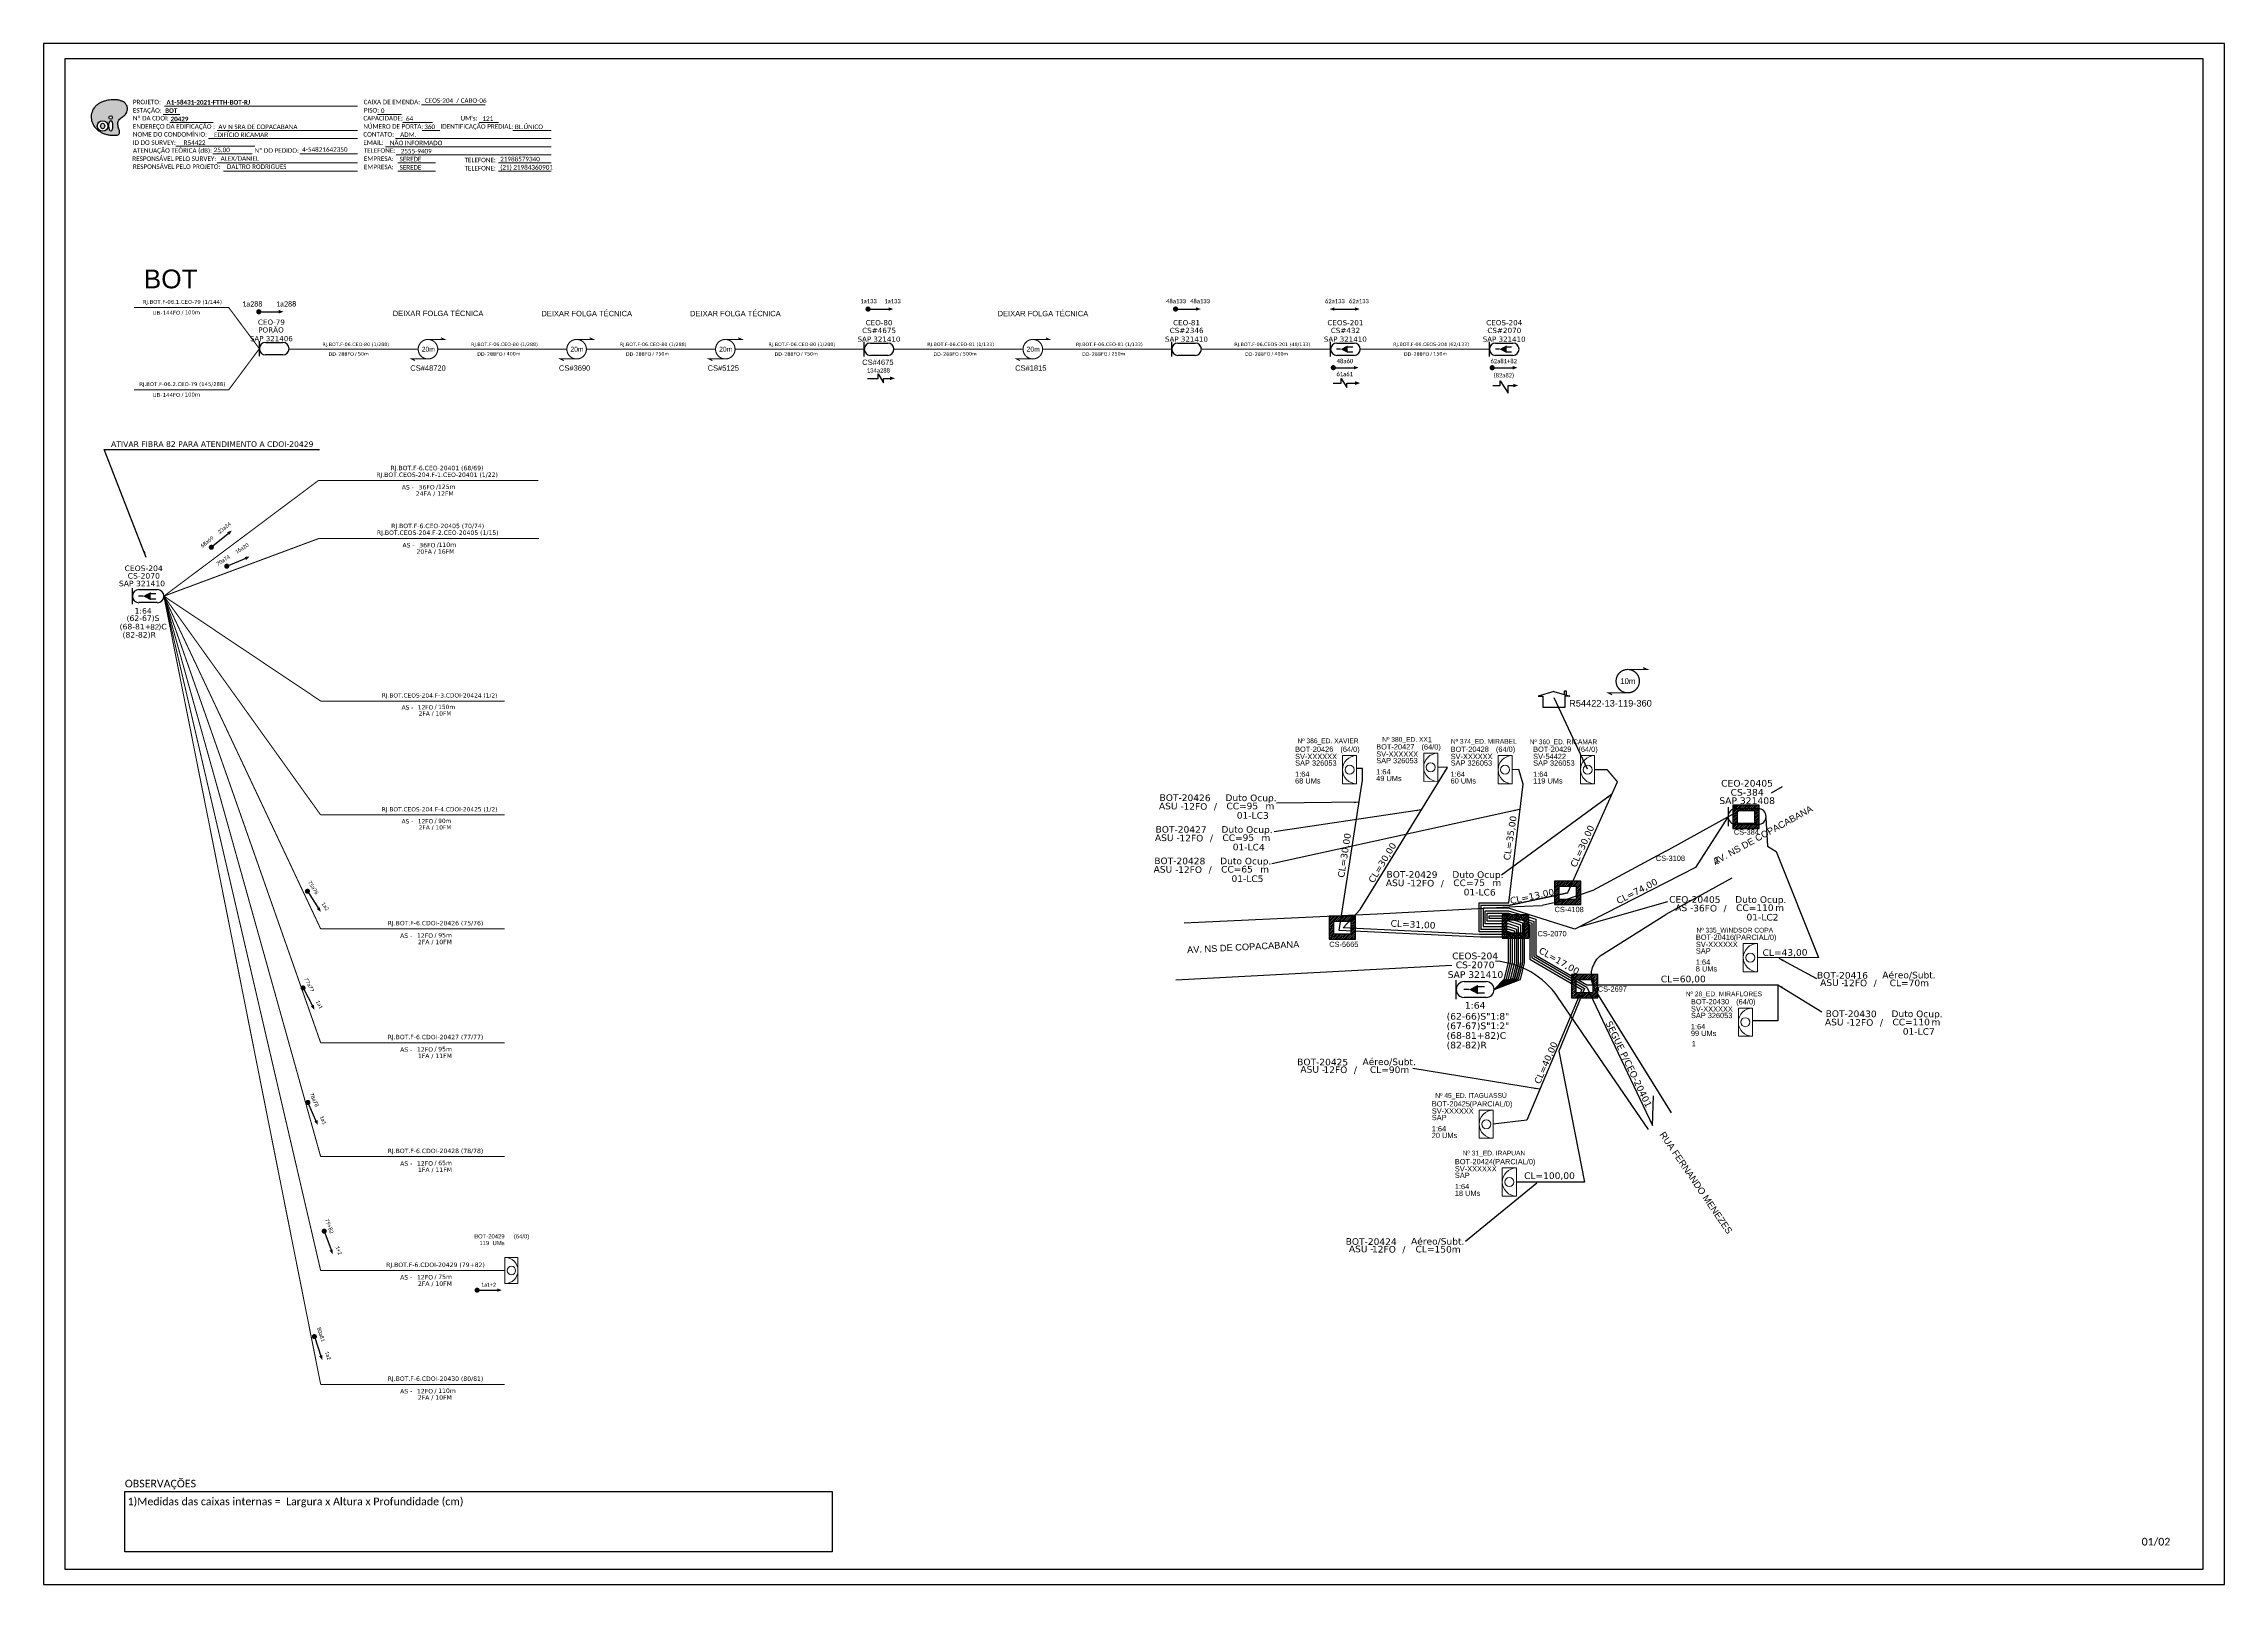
# Paper-space layout 'CDOI-20429' of a CAD drawing. Header units: metres, sheet in millimetres. Extents: x -439 to 402, y -851 to -257.
# The model-space entities are those that its viewports show. They can reach past a viewport. Long polylines and large blocks are cut down to what shows.
import ezdxf
from ezdxf.enums import TextEntityAlignment as Align

# ---------------------------------------------------------------- set-up
doc = ezdxf.new("R2010")
doc.units = ezdxf.units.M
for name, color, linetype in [('10.1-Caixas Subterrâneas', 5, 'Continuous'), ('20.4-CEO', 1, 'Continuous'), ('20.4-CEOS', 1, 'Continuous'), ('20.5-CABO AÉREO', 1, 'Continuous'), ('20.5-CEO', 1, 'Continuous'), ('CABO OPTICO EXISTENTE', 5, 'Continuous'), ('CAP a instalar', 1, 'Continuous'), ('celulas gpon', 7, 'Continuous'), ('CEO', 1, 'Continuous'), ('Folga', 1, 'Continuous'), ('label_cabos', 7, 'Continuous'), ('Legenda', 1, 'Continuous'), ('QUADRA', 7, 'Continuous'), ('Segmento de Logradouro Texto', 238, 'Continuous'), ('SETA', 7, 'Continuous'), ('surveys', 7, 'Continuous'), ('surveys legendas', 7, 'Continuous')]:
    doc.layers.add(name, color=color, linetype=linetype)
for name, color, linetype, lineweight in [("20.0-LEGENDA DOS CDO'S", 1, 'Continuous', 0), ('20.1-CDO_INTERIOR', 1, 'Continuous', 0), ('40.1-ETIQUETAS', 1, 'Continuous', 20)]:
    doc.layers.add(name, color=color, linetype=linetype, lineweight=lineweight)
doc.layers.add('DROP DE CLIENTE', color=140, linetype='Continuous', plot=False)
doc.layers.add('EXTRA', color=50, linetype='Continuous', plot=False)
doc.styles.add('ARIAL', font='arial.ttf')
doc.styles.add('DIGICADE', font='arial.ttf')
doc.styles.add('siredit', font='verdana.ttf')
doc.styles.add('WMF-Calibri0', font='calibri.ttf')
doc.styles.add('WMF-Calibri1', font='calibrib.ttf')
doc.linetypes.add('FENCELINE1', pattern='A,0.25,-0.1,[133,ltypeshp.shx,S=0.1,R=0,X=-0.1,Y=0],-0.1,1', length=1.45)
doc.dimstyles.new('CC', dxfattribs={"dimtxt": 0.8, "dimasz": 2, "dimexe": 0.18, "dimexo": 0.0625, "dimgap": 0.09, "dimtad": 0, "dimdec": 0, "dimrnd": 1, "dimzin": 0, "dimdsep": 46, "dimtxsty": 'siredit', "dimblk": 'NONE', "dimcen": 0, "dimse1": 1, "dimse2": 1, "dimsd1": 1, "dimsd2": 1, "dimclrt": 7, "dimadec": 0, "dimazin": 0, "dimtfac": 1, "dimtdec": 0, "dimtofl": 0, "dimtmove": 0, "dimatfit": 3, "dimfxl": 1, "dimtolj": 1, "dimtzin": 0, "dimarcsym": 0})
doc.dimstyles.new('ISO-25', dxfattribs={"dimtxt": 2.5, "dimasz": 2.5, "dimexe": 1.25, "dimexo": 0.625, "dimtad": 1, "dimtxsty": 'Standard', "dimcen": 2.5, "dimadec": 0, "dimazin": 0, "dimtfac": 1, "dimtmove": 0, "dimatfit": 3, "dimfxl": 1, "dimarcsym": 0})

# ---------------------------------------------------------------- blocks, each defined once
blk = doc.blocks.new('OI')
h = blk.add_hatch(color=40)
edge = h.paths.add_edge_path()
edge.add_spline(control_points=[(4.35, -0.67), (3.92, -0.99), (3.26, -1.5), (2.81, -2.59), (2.9, -3.5), (3.06, -4.27), (3.31, -4.85), (3.37, -5.39), (3.4, -5.88), (3.2, -6.4), (2.54, -6.61), (1.65, -6.63), (0.55, -6.67), (-0.56, -6.42), (-1.61, -6.14), (-2.77, -5.61), (-3.92, -4.77), (-4.89, -3.7), (-5.34, -2.65), (-5.6, -1.94), (-5.85, -0.96), (-5.71, 0.47), (-5.1, 2.02), (-4.14, 3.02), (-3.3, 3.61), (-2.37, 4.16), (-1.36, 4.44), (-0.56, 4.7), (0.79, 4.85), (2.24, 4.97), (3.79, 4.57), (4.67, 4.21), (5.44, 3.65), (5.76, 2.99), (6.03, 2.21), (6.01, 1.46), (5.72, 0.64), (5.31, 0.08), (4.88, -0.38), (4.51, -0.55), (4.35, -0.67)], knot_values=[0, 0, 0, 0, 1.60434, 2.417191, 3.427595, 4.282808, 4.776746, 5.304182, 5.888771, 6.258406, 6.858137, 7.79129, 8.986195, 10.124242, 11.187857, 12.242908, 13.953784, 15.414161, 16.515391, 17.349188, 17.675853, 19.552021, 21.515531, 22.568638, 23.63245, 24.621084, 25.782718, 26.745347, 27.142653, 29.870543, 31.004649, 31.921532, 32.709589, 33.801391, 34.042471, 35.192333, 35.971461, 36.628871, 37.254359, 37.836911, 37.836911, 37.836911, 37.836911], degree=3, periodic=0)
h.paths.add_polyline_path([(1.13, -0.87, -1), (-0.04, -0.87, -1)], flags=16)
edge = h.paths.add_edge_path(flags=16)
edge.add_ellipse((0.56, -3.59), major_axis=(-0.02, 1.71), ratio=0.361305, start_angle=0, end_angle=360)
h.paths.add_polyline_path([(-0.36, -3.62, -1), (-3.8, -3.62, -1)], flags=16)
edge = h.paths.add_edge_path(flags=0)
edge.add_ellipse((-2.08, -3.62), major_axis=(0, 0.885), ratio=0.758294, start_angle=0, end_angle=360)
at = {"color": 40}
for centre, radius in [((-2.08, -3.62), 1.72), ((0.54, -0.87), 0.587)]:
    blk.add_circle(centre, radius, dxfattribs=at)
blk.add_ellipse((-2.08, -3.62), major_axis=(0, 0.885), ratio=0.758294, start_param=-3.141592653589792, end_param=3.141592653589792, dxfattribs=at)
blk.add_ellipse((0.56, -3.59), major_axis=(-0.02, 1.71), ratio=0.361305, dxfattribs=at)
at = {"color": 40, "start_tangent": (-0.800898, -0.598801), "end_tangent": (-0.800898, -0.598801)}
blk.add_spline([(4.35, -0.67), (3.2, -1.78), (2.9, -2.54), (2.92, -3.55), (3.12, -4.38), (3.28, -4.85), (3.37, -5.37), (3.35, -5.95), (3.2, -6.29), (2.66, -6.55), (1.73, -6.63), (0.54, -6.62), (-0.58, -6.41), (-1.6, -6.11), (-2.56, -5.67), (-3.95, -4.67), (-4.89, -3.56), (-5.37, -2.56), (-5.64, -1.78), (-5.72, -1.46), (-5.63, 0.42), (-4.84, 2.22), (-4.13, 2.99), (-3.27, 3.62), (-2.4, 4.09), (-1.3, 4.47), (-0.37, 4.72), (0.02, 4.77), (2.75, 4.8), (3.85, 4.53), (4.69, 4.16), (5.31, 3.68), (5.85, 2.73), (5.93, 2.5), (5.94, 1.35), (5.67, 0.62), (5.29, 0.08), (4.84, -0.36), (4.35, -0.67)], degree=3, dxfattribs=at)
blk = doc.blocks.new('SURVEY_SURVEY')
for p, q in [((0, 0.0000127), (-0.0000126, 0.000009)), ((-0.0000126, 0.000009), (-0.0000086, 0.000009)), ((-0.0000086, 0), (-0.0000086, 0.000009)), ((0.0000086, 0), (-0.0000086, 0)), ((0, 0.0000127), (0.0000126, 0.000009)), ((0.0000084, 0.0000132), (0.0000098, 0.0000132)), ((0.0000084, 0.0000103), (0.0000084, 0.0000132)), ((0.0000126, 0.000009), (0.0000086, 0.000009)), ((0.0000086, 0.000009), (0.0000086, 0)), ((0.0000098, 0.0000132), (0.0000098, 0.0000099))]:
    blk.add_line(p, q)
blk = doc.blocks.new('A$C07E14978')
at = {"layer": 'Folga', "color": 0, "const_width": 0.146}
blk.add_lwpolyline([(2.23, 2.92, 1.000012), (2.23, 0.28, 0.999978)], format="xyb", close=True, dxfattribs=at)
at = {"layer": 'Folga', "color": 0, "const_width": 0.137}
for points in [[(2.23, 2.92), (4.42, 2.92), (3.98, 3.13)], [(2.23, 0.28), (0.03, 0.28), (0.47, 0.06)]]:
    blk.add_lwpolyline(points, dxfattribs=at)
at = {"layer": 'Folga', "color": 0}
blk.add_text('10m', height=0.659, dxfattribs=at).set_placement((1.38, 1.27))
blk = doc.blocks.new('ETIQUETA_RS5F')
at = {"layer": '40.1-ETIQUETAS', "color": 0, "style": 'siredit'}
blk.add_text('/', height=1.5, dxfattribs=at).set_placement((1.58, -1.95), align=Align.MIDDLE_RIGHT)
for tag, p in [('ETIQUETA_R_SECUNDARIA', (1.21, 2.1)), ('ETIQUETA_R_PRIMARIA', (1.21, 4.1)), ('F_ATIVAS/F_MORTAS', (1.14, -4.24))]:
    blk.add_attdef(tag, text='', height=1.5, dxfattribs=at).set_placement(p, align=Align.MIDDLE_CENTER)
for tag, p in [('TIPO_CABO', (-6.58, -2.12)), ('CAP_CABO', (0.4, -2.09))]:
    blk.add_attdef(tag, text='', height=1.5, dxfattribs=at).set_placement(p, align=Align.MIDDLE_RIGHT)
for tag, p in [('FUSÃO_1', (0.85, -8.39)), ('FUSÃO_2', (0.85, -10.6)), ('FUSÃO_3', (0.85, -12.93)), ('FUSÃO_4', (0.85, -15.14)), ('FUSÃO_5', (0.85, -17.16))]:
    blk.add_attdef(tag, text='', height=1.5, dxfattribs=at).set_placement(p, align=Align.CENTER)
blk.add_attdef('METROS', text='', height=1.5, dxfattribs=at).set_placement((2.14, -1.95), align=Align.MIDDLE_LEFT)
blk = doc.blocks.new('*X71')
at = {"color": 0, "linetype": 'Continuous'}
for p, q in [((-1.25, 0.34099), (-0.49099, 1.1)), ((-1.25, 0.517767), (-0.667767, 1.1)), ((-1.25, 0.694544), (-0.844544, 1.1)), ((-1.25, 0.87132), (-1.02132, 1.1)), ((-1.25, 1.048097), (-1.198097, 1.1)), ((-1.25, 0.164214), (-0.8035, 0.610714)), ((-1.25, -0.012563), (-0.8035, 0.433937)), ((-1.25, -0.18934), (-0.8035, 0.25716)), ((-1.25, -0.366117), (-0.8035, 0.080383)), ((-0.789214, 0.625), (-0.314214, 1.1)), ((-0.612437, 0.625), (-0.137437, 1.1)), ((-0.43566, 0.625), (0.03934, 1.1)), ((-0.258883, 0.625), (0.216117, 1.1)), ((-0.082107, 0.625), (0.392893, 1.1)), ((0.09467, 0.625), (0.56967, 1.1)), ((0.271447, 0.625), (0.746447, 1.1)), ((0.448223, 0.625), (0.923223, 1.1)), ((0.625, 0.625), (1.1, 1.1)), ((0.801777, 0.625), (1.25, 1.073223)), ((0.8035, 0.449947), (1.25, 0.896447)), ((0.8035, 0.27317), (1.25, 0.71967)), ((0.8035, 0.096393), (1.25, 0.542893)), ((0.8035, -0.080383), (1.25, 0.366117)), ((0.8035, -0.25716), (1.25, 0.18934)), ((0.8035, -0.433937), (1.25, 0.012563)), ((-1.25, -0.542893), (-0.8035, -0.096393)), ((-1.25, -0.71967), (-0.8035, -0.27317)), ((-1.25, -0.896447), (-0.8035, -0.449947)), ((-1.25, -1.073223), (-0.801777, -0.625)), ((-1.1, -1.1), (-0.625, -0.625)), ((-0.923223, -1.1), (-0.448223, -0.625)), ((-0.746447, -1.1), (-0.271447, -0.625)), ((-0.56967, -1.1), (-0.09467, -0.625)), ((-0.392893, -1.1), (0.082107, -0.625)), ((-0.216117, -1.1), (0.258883, -0.625)), ((-0.03934, -1.1), (0.43566, -0.625)), ((0.137437, -1.1), (0.612437, -0.625)), ((0.314214, -1.1), (0.789214, -0.625)), ((0.49099, -1.1), (1.25, -0.34099)), ((0.667767, -1.1), (1.25, -0.517767)), ((0.8035, -0.610714), (1.25, -0.164214)), ((0.844544, -1.1), (1.25, -0.694544)), ((1.02132, -1.1), (1.25, -0.87132)), ((1.198097, -1.1), (1.25, -1.048097))]:
    blk.add_line(p, q, dxfattribs=at)
blk = doc.blocks.new('MANHOLE_MQ')
at = {"color": 0, "linetype": 'Continuous'}
for p, q in [((0.0000062, 0.0000057), (-0.0000063, 0.0000057)), ((-0.0000063, 0.0000057), (-0.0000063, -0.0000053)), ((-0.000004, 0.0000033), (0.000004, 0.0000033)), ((-0.000004, -0.0000029), (-0.000004, 0.0000033)), ((0.000004, 0.0000033), (0.000004, -0.0000029)), ((0.0000062, -0.0000053), (0.0000062, 0.0000057)), ((-0.0000063, -0.0000053), (0.0000062, -0.0000053)), ((0.000004, -0.0000029), (-0.000004, -0.0000029)), ((0.000004, -0.0000029), (0.000004, -0.0000029))]:
    blk.add_line(p, q, dxfattribs=at)
at = {"color": 0, "linetype": 'Continuous', "xscale": 5e-06, "yscale": 5e-06, "zscale": 1e-05}
blk.add_blockref('*X71', (0, 0.0000002), dxfattribs=at)
blk = doc.blocks.new('Inst CB DT OCUP CFOA-SM-AS-80-TS-36')
at = {"layer": 'label_cabos', "color": 0, "style": 'siredit'}
for tag, flags, p in [('ID_ATIVIDADE', 3, (1.31, 2.67)), ('FATOR', 1, (11.56, 2.55))]:
    blk.add_attdef(tag, text='', height=1, rotation=359.69, dxfattribs=dict(at, flags=flags)).set_placement(p, align=Align.MIDDLE_CENTER)
for tag, p in [('TIPO_CABO', (1.76, 0)), ('DESTINO_CABO', (3.13, 1.26)), ('CABO', (4.69, -0.05)), ('/', (7.71, -0.05)), ('LANCE', (10.91, 0)), ('TIPO_CABO', (13.11, 1.24)), ('UND', (15.96, 0)), ('FID', (13.15, -1.41))]:
    blk.add_attdef(tag, text='', height=1, rotation=359.69, dxfattribs=at).set_placement(p, align=Align.MIDDLE_CENTER)
blk.add_attdef('QTDE', (12.43, -0.47), '', height=1, rotation=359.69, dxfattribs=at)
blk = doc.blocks.new('_None')
blk = doc.blocks.new('LEGENDA DOS CABOS')
at = {"layer": 'EXTRA', "color": 0, "style": 'siredit'}
for tag, p in [('ID', (4.6, 0.97)), ('XX', (9.03, 0.97))]:
    blk.add_attdef(tag, text='', height=0.48, rotation=359.69, dxfattribs=at).set_placement(p, align=Align.MIDDLE_CENTER)
at = {"layer": 'Legenda', "color": 0, "style": 'siredit'}
for tag, p in [('TIPO_CABO', (1.31, 0)), ('CABO', (4.69, -0.05)), ('/', (6.81, -0.05)), ('METROS', (10.03, -0.05))]:
    blk.add_attdef(tag, text='', height=0.8, rotation=359.69, dxfattribs=at).set_placement(p, align=Align.MIDDLE_CENTER)
blk = doc.blocks.new('Inst CB DT OCUP CFOA-SM-ASU-120-S-12')
at = {"layer": 'label_cabos', "color": 0, "style": 'siredit'}
for tag, flags, p in [('ID_ATIVIDADE', 3, (1.31, 2.67)), ('FATOR', 1, (11.56, 2.55))]:
    blk.add_attdef(tag, text='', height=1, rotation=359.69, dxfattribs=dict(at, flags=flags)).set_placement(p, align=Align.MIDDLE_CENTER)
for tag, p in [('TIPO_CABO', (1.26, 0)), ('DESTINO_CABO', (3.13, 1.26)), ('CABO', (4.69, -0.05)), ('/', (7.71, -0.05)), ('LANCE', (10.91, 0)), ('TIPO_CABO', (13.11, 1.24)), ('UND', (15.96, 0)), ('FID', (13.15, -1.41))]:
    blk.add_attdef(tag, text='', height=1, rotation=359.69, dxfattribs=at).set_placement(p, align=Align.MIDDLE_CENTER)
blk.add_attdef('QTDE', (12.43, -0.47), '', height=1, rotation=359.69, dxfattribs=at)
blk = doc.blocks.new('*U83')
at = {"layer": '20.4-CEOS', "color": 7, "style": 'siredit'}
blk.add_attdef('FIBRAS_SPLITTER', (0, 0), '', height=1.01, dxfattribs=at)
for tag, p, flags in [('QTDE', (0, -4.11), 1), ('ID_ATIVIDADE', (0, -1.48), 3), ('FATOR', (0, -2.79), 1), ('FID', (0, -5.42), 1)]:
    blk.add_attdef(tag, p, '', height=1.01, dxfattribs=dict(at, flags=flags))

msp = doc.modelspace()

# ---------------------------------------------------------------- linework, layer by layer
at = {"color": 3}
for p, q in [((-721.55, -34.31), (-721.55, -32.43)), ((-721.55, -32.43), (-718.35, -37.34)), ((-718.35, -37.34), (-718.35, -34.31))]:
    msp.add_line(p, q, dxfattribs=at)
at = {"color": 0}
for p, q in [((-1262.5, -469.23), (-984.25, -469.23)), ((-1262.5, -492.93), (-1262.5, -469.23)), ((-984.25, -469.23), (-984.25, -492.93)), ((-984.25, -492.93), (-1262.5, -492.93))]:
    msp.add_line(p, q, dxfattribs=at)
msp.add_lwpolyline([(-1286.07, -499.81), (-445.07, -499.81), (-445.07, 94.19), (-1286.07, 94.19)], close=True)
at = {"color": 7, "lineweight": 0}
for points in [[(-1247.47, 72.24), (-1240.92, 72.24)], [(-1246.96, 75.52), (-1170.98, 75.52)], [(-1244.81, 69.17), (-1227.84, 69.17)], [(-1163.19, 72.28), (-1153.71, 72.28)], [(-1153.14, 69.17), (-1141.52, 69.17)], [(-1145.89, 76.01), (-1120.75, 76.01)], [(-1123.2, 69.17), (-1115.53, 69.17)], [(-1229.65, 62.82), (-1170.98, 62.82)], [(-1226.24, 65.93), (-1170.98, 65.93)], [(-1156.02, 62.82), (-1094.8, 62.82)], [(-1145.56, 65.93), (-1138.61, 65.93)], [(-1109.86, 65.93), (-1094.82, 65.93)], [(-1242.49, 59.75), (-1211.44, 59.75)], [(-1227.96, 56.79), (-1212.45, 56.79)], [(-1226.24, 53.23), (-1170.98, 53.23)], [(-1193.73, 56.79), (-1170.96, 56.79)], [(-1160.06, 59.58), (-1094.8, 59.58)], [(-1155.78, 56.34), (-1094.8, 56.34)], [(-1155.17, 53.23), (-1140.37, 53.23)], [(-1115.57, 53.23), (-1094.8, 53.23)], [(-1223.75, 49.99), (-1170.98, 49.99)], [(-1155.17, 49.99), (-1140.37, 49.99)], [(-1115.57, 49.99), (-1094.8, 49.99)]]:
    msp.add_lwpolyline(points, dxfattribs=at)
at = {"color": 7}
for points, const_width in [([(-1210.34, -5.31, 1), (-1209.32, -5.3, 1)], 1.02), ([(-970.69, -4.25, 1), (-969.68, -4.25, 1)], 1.02), ([(-849.73, -4.25, 1), (-848.71, -4.25, 1)], 1.02), ([(-1143.29, -16.19, 1.000012), (-1143.29, -23.87, 0.999978)], 0.427), ([(-1084.81, -16.19, 1.000012), (-1084.81, -23.87, 0.999978)], 0.427), ([(-1026.33, -16.19, 1.000012), (-1026.33, -23.87, 0.999978)], 0.427), ([(-905.36, -16.19, 1.000012), (-905.36, -23.87, 0.999978)], 0.427), ([(-787.67, -27.31, 1), (-786.65, -27.31, 1)], 1.02), ([(-725.18, -27.31, 1), (-724.17, -27.31, 1)], 1.02)]:
    msp.add_lwpolyline(points, format="xyb", close=True, dxfattribs=dict(at, const_width=const_width))
for points in [[(-970.19, -4.25), (-962.08, -4.25)], [(-849.22, -4.25), (-841.11, -4.25)], [(-786.74, -4.25), (-778.63, -4.25)], [(-966.24, -31.49), (-966.24, -29.69), (-964.09, -33.28), (-964.09, -31.49)], [(-787.16, -27.31), (-779.05, -27.31)], [(-784.05, -33.36), (-784.05, -31.56), (-781.9, -35.15), (-781.9, -33.36)], [(-724.67, -27.31), (-716.57, -27.31)]]:
    msp.add_lwpolyline(points, dxfattribs=at)
at = {"color": 7, "const_width": 0.4}
for points in [[(-1143.29, -16.19), (-1136.89, -16.19), (-1138.17, -15.55)], [(-1084.81, -16.19), (-1078.41, -16.19), (-1079.69, -15.55)], [(-1026.33, -16.19), (-1019.93, -16.19), (-1021.21, -15.55)], [(-905.36, -16.19), (-898.96, -16.19), (-900.24, -15.55)], [(-1143.29, -23.87), (-1149.69, -23.87), (-1148.41, -24.51)], [(-1084.81, -23.87), (-1091.21, -23.87), (-1089.93, -24.51)], [(-1026.33, -23.87), (-1032.73, -23.87), (-1031.45, -24.51)], [(-905.36, -23.87), (-911.76, -23.87), (-910.48, -24.51)]]:
    msp.add_lwpolyline(points, dxfattribs=at)
at = {"color": 3}
for points in [[(-724.41, -34.31), (-721.55, -34.31)], [(-718.35, -34.31), (-716.31, -34.31)]]:
    msp.add_lwpolyline(points, dxfattribs=at)
for points, const_width in [([(-1228.9, -98.24, 1), (-1228.12, -97.6, 1)], 0.999), ([(-1222.89, -105.56, 1), (-1221.96, -105.17, 1)], 0.999), ([(-1190.98, -232.76, 1), (-1190.44, -233.6, 1)], 0.999), ([(-1192.66, -270.76, 1), (-1192.2, -271.64, 1)], 0.999), ([(-1190.73, -315.76, 1), (-1190.33, -316.68, 1)], 0.999), ([(-1184.26, -366.38, 1), (-1183.92, -367.32, 1)], 0.999), ([(-1124.47, -390.06, 1), (-1123.47, -390.06, 1)], 1), ([(-1188.13, -407.84, 1), (-1187.81, -408.78, 1)], 0.999)]:
    msp.add_lwpolyline(points, format="xyb", close=True, dxfattribs=dict(const_width=const_width))
for points in [[(-714.26, -261.18), (-715.87, -267.65)], [(-713.47, -261.18), (-715.07, -267.65)]]:
    msp.add_lwpolyline(points)
msp.add_solid([(-716.31, -33.64), (-714.44, -34.3), (-716.3, -34.99)], dxfattribs=at)
at = {"layer": '20.1-CDO_INTERIOR', "color": 7, "lineweight": 18}
for points in [[(-783.53, -190.91), (-783.53, -179.86), (-778.01, -179.86), (-778, -190.91)], [(-751.62, -189.97), (-751.62, -178.92), (-746.1, -178.91), (-746.09, -189.96)], [(-722.35, -190.91), (-722.35, -179.86), (-716.83, -179.86), (-716.82, -190.91)], [(-625.89, -264.82), (-625.89, -253.77), (-620.37, -253.77), (-620.36, -264.82)], [(-627.83, -290.2), (-627.83, -279.15), (-622.31, -279.14), (-622.3, -290.19)], [(-720.69, -353.06), (-720.69, -342.01), (-715.17, -342), (-715.16, -353.05)]]:
    msp.add_lwpolyline(points, close=True, dxfattribs=at)
at = {"layer": '20.1-CDO_INTERIOR', "color": 1, "lineweight": 18}
for points in [[(-689.9, -190.91), (-689.9, -179.86), (-684.38, -179.86), (-684.37, -190.91)], [(-1107.89, -387.48), (-1107.89, -377.15), (-1113.06, -377.15), (-1113.06, -387.48)]]:
    msp.add_lwpolyline(points, close=True, dxfattribs=at)
at = {"layer": '20.1-CDO_INTERIOR', "color": 0, "lineweight": 18}
msp.add_lwpolyline([(-729.76, -330.34), (-729.77, -319.29), (-724.24, -319.28), (-724.24, -330.33)], close=True, dxfattribs=at)
at = {"layer": '20.1-CDO_INTERIOR', "color": 7, "lineweight": 18}
for centre in [(-780.77, -185.38), (-748.86, -184.44), (-719.59, -185.38), (-623.13, -259.29), (-625.07, -284.67), (-717.93, -347.53)]:
    msp.add_circle(centre, 1.77, dxfattribs=at)
at = {"layer": '20.1-CDO_INTERIOR', "color": 1, "lineweight": 18}
for centre, radius in [((-687.14, -185.38), 1.77), ((-1110.48, -382.32), 1.65)]:
    msp.add_circle(centre, radius, dxfattribs=at)
at = {"layer": '20.1-CDO_INTERIOR', "color": 0, "lineweight": 18}
msp.add_circle((-727, -324.81), 1.77, dxfattribs=at)
at = {"layer": '20.1-CDO_INTERIOR', "color": 7, "lineweight": 18}
for centre in [(-778.01, -185.38), (-746.09, -184.44), (-716.82, -185.38), (-620.37, -259.29), (-622.31, -284.67), (-715.17, -347.53)]:
    msp.add_arc(centre, 5.53, 90.02759, 270.02759, dxfattribs=at)
at = {"layer": '20.1-CDO_INTERIOR', "color": 1, "lineweight": 18}
for centre, radius, start, end in [((-684.38, -185.38), 5.53, 90.02759, 270.02759), ((-1113.06, -382.32), 5.17, 270, 90)]:
    msp.add_arc(centre, radius, start, end, dxfattribs=at)
at = {"layer": '20.1-CDO_INTERIOR', "color": 0, "lineweight": 18}
msp.add_arc((-724.24, -324.81), 5.53, 90.02759, 270.02759, dxfattribs=at)
at = {"layer": '20.4-CEO', "color": 7}
for p, q in [((-1207.17, -17.4), (-1200.35, -17.4)), ((-1200.35, -22.27), (-1207.17, -22.27))]:
    msp.add_line(p, q, dxfattribs=at)
at = {"layer": '20.4-CEO', "color": 7, "const_width": 0.406}
for points in [[(-1258.88, -3.59), (-1221.67, -3.64), (-1209.61, -19.83)], [(-1258.88, -36), (-1221.67, -36.02), (-1209.61, -19.83)]]:
    msp.add_lwpolyline(points, dxfattribs=at)
at = {"layer": '20.4-CEO', "color": 7}
msp.add_lwpolyline([(-1209.61, -22.77), (-1209.61, -16.9)], dxfattribs=at)
for centre, start, end in [((-1207.17, -19.83), 90, 270), ((-1200.35, -19.83), 270, 90)]:
    msp.add_arc(centre, 2.43, start, end, dxfattribs=at)
at = {"layer": '20.4-CEOS', "color": 7}
for p, q in [((-969.26, -17.6), (-962.43, -17.6)), ((-962.43, -22.46), (-969.26, -22.46)), ((-848.29, -17.6), (-841.47, -17.6)), ((-841.47, -22.46), (-848.29, -22.46)), ((-785.81, -17.6), (-778.99, -17.6)), ((-778.99, -22.46), (-785.81, -22.46)), ((-723.32, -17.6), (-716.5, -17.6)), ((-716.5, -22.46), (-723.32, -22.46))]:
    msp.add_line(p, q, dxfattribs=at)
at = {"layer": '20.4-CEOS', "color": 5}
for p, q in [((-1256.98, -114.55), (-1249.75, -114.55)), ((-1249.75, -119.7), (-1256.98, -119.7)), ((-735.73, -268.74), (-727.03, -268.74)), ((-727.03, -274.94), (-735.73, -274.94))]:
    msp.add_line(p, q, dxfattribs=at)
at = {"layer": '20.4-CEOS', "color": 7}
for points in [[(-971.69, -22.96), (-971.69, -17.1)], [(-850.72, -22.96), (-850.72, -17.1)], [(-788.24, -22.96), (-788.24, -17.1)], [(-725.75, -22.96), (-725.75, -17.1)], [(-784.28, -20.03), (-785.92, -20.03)], [(-781.59, -19.07), (-779.52, -19.07)], [(-781.59, -21.09), (-779.52, -21.09)], [(-721.79, -20.03), (-723.43, -20.03)], [(-719.1, -19.07), (-717.03, -19.07)], [(-719.1, -21.09), (-717.03, -21.09)]]:
    msp.add_lwpolyline(points, dxfattribs=at)
for points in [[(-784.28, -20.03, 0, 3, 0), (-781.46, -20.03, 3, 3, 0)], [(-721.79, -20.03, 0, 3, 0), (-718.98, -20.03, 3, 3, 0)]]:
    msp.add_lwpolyline(points, format="xyseb", dxfattribs=at)
at = {"layer": '20.4-CEOS', "color": 5}
for points in [[(-1259.56, -120.23), (-1259.56, -114.02)], [(-1255.36, -117.13), (-1257.1, -117.13)], [(-1252.51, -116.11), (-1250.32, -116.11)], [(-1252.51, -118.25), (-1250.32, -118.25)], [(-738.82, -275.58), (-738.82, -268.1)], [(-733.78, -271.84), (-735.87, -271.84)], [(-730.35, -270.61), (-727.71, -270.61)], [(-730.35, -273.19), (-727.71, -273.19)]]:
    msp.add_lwpolyline(points, dxfattribs=at)
for points in [[(-1255.36, -117.13, 0, 3.18, 0), (-1252.38, -117.13, 3.18, 3.18, 0)], [(-733.78, -271.84, 0, 3.83, 0), (-730.19, -271.84, 3.83, 3.83, 0)]]:
    msp.add_lwpolyline(points, format="xyseb", dxfattribs=at)
at = {"layer": '20.4-CEOS', "color": 7}
for centre, start, end in [((-969.26, -20.03), 90, 270), ((-962.43, -20.03), 270, 90), ((-848.29, -20.03), 90, 270), ((-841.47, -20.03), 270, 90), ((-785.81, -20.03), 90, 270), ((-778.99, -20.03), 270, 90), ((-723.32, -20.03), 90, 270), ((-716.5, -20.03), 270, 90)]:
    msp.add_arc(centre, 2.43, start, end, dxfattribs=at)
at = {"layer": '20.4-CEOS', "color": 5}
for centre, radius, start, end in [((-1256.98, -117.13), 2.58, 90, 270), ((-1249.75, -117.13), 2.58, 270, 90), ((-735.73, -271.84), 3.1, 90, 270), ((-727.03, -271.84), 3.1, 270, 90)]:
    msp.add_arc(centre, radius, start, end, dxfattribs=at)
at = {"layer": '20.5-CABO AÉREO', "color": 7, "ltscale": 8, "const_width": 0.406}
for points in [[(-1197.93, -20.03), (-1147.13, -20.03)], [(-1139.45, -20.03), (-1088.65, -20.03)], [(-1080.97, -20.03), (-1030.17, -20.03)], [(-1022.49, -20.03), (-971.69, -20.03)], [(-960, -20.03), (-909.2, -20.03)], [(-901.52, -20.03), (-850.72, -20.03)], [(-839.04, -20.03), (-788.24, -20.03)], [(-776.55, -20.03), (-725.75, -20.03)]]:
    msp.add_lwpolyline(points, dxfattribs=at)
at = {"layer": '20.5-CEO', "color": 7}
for p, q in [((-628.75, -200.7), (-620.03, -200.7)), ((-620.03, -206.92), (-628.75, -206.92))]:
    msp.add_line(p, q, dxfattribs=at)
msp.add_lwpolyline([(-631.86, -200.06), (-631.86, -207.56)], dxfattribs=at)
for centre, start, end in [((-628.75, -203.81), 90, 270), ((-620.03, -203.81), 270, 90)]:
    msp.add_arc(centre, 3.11, start, end, dxfattribs=at)
at = {"layer": 'CAP a instalar', "color": 7, "linetype": 'FENCELINE1', "ltscale": 12, "const_width": 0.4}
for points in [[(-1186.35, -71.64), (-1247.18, -117.13)], [(-1186.35, -71.64), (-1099.84, -71.64)], [(-1186.08, -94.42), (-1247.18, -117.13)], [(-1186.08, -94.42), (-1099.56, -94.42)], [(-1185.5, -203.18), (-1247.18, -117.13)], [(-1185.5, -427.1), (-1247.18, -117.13)], [(-1185.5, -337.53), (-1247.18, -117.13)], [(-1185.5, -292.75), (-1247.18, -117.13)], [(-1185.5, -247.97), (-1247.18, -117.13)], [(-1247.18, -117.13), (-1185.47, -158.4)], [(-1185.47, -158.4), (-1113.06, -158.4)], [(-1185.5, -203.18), (-1113.06, -203.18)], [(-1185.5, -247.97), (-1113.06, -247.97)], [(-1185.5, -292.75), (-1113.06, -292.75)], [(-1185.5, -337.53), (-1113.06, -337.53)], [(-1185.5, -427.1), (-1113.06, -427.1)]]:
    msp.add_lwpolyline(points, dxfattribs=at)
at = {"layer": 'CAP a instalar', "linetype": 'FENCELINE1', "ltscale": 12, "const_width": 0.4}
for points in [[(-1185.5, -382.32), (-1247.18, -117.13)], [(-1185.5, -382.32), (-1113.06, -382.32)]]:
    msp.add_lwpolyline(points, dxfattribs=at)
at = {"layer": 'CAP a instalar', "color": 7, "linetype": 'Continuous'}
for points in [[(-723.93, -271.83), (-719.85, -267.65), (-718.25, -261.18), (-718.25, -257.08), (-718.25, -251.23), (-718.25, -251.23), (-729.28, -251.23), (-784.83, -248.58), (-775.72, -189.45), (-775.72, -184.87), (-778.01, -184.88)], [(-723.93, -271.83), (-719.05, -267.64), (-717.44, -261.18), (-717.45, -252.73), (-717.45, -250.19), (-718.25, -250.19), (-729.68, -250.19), (-783.28, -247.61), (-776.64, -240.4), (-742.21, -184.56), (-746.09, -184.44)], [(-718.26, -267.64), (-716.66, -261.18), (-716.66, -258.02), (-716.66, -252.81), (-716.66, -249.68), (-718.25, -249.15), (-729.84, -249.15), (-729.84, -237.71), (-718.13, -237.71), (-712.47, -191.14), (-714.23, -185.37), (-716.82, -185.38)], [(-631.86, -203.75), (-644.72, -223.84), (-692.21, -248.06), (-718.25, -239.79), (-728.24, -239.79), (-728.24, -247.07), (-718.25, -247.07), (-715.09, -248.07), (-715.07, -261.18), (-716.68, -267.65), (-723.93, -271.83)], [(-616.98, -204.38), (-616.37, -215.46), (-612.91, -217.51), (-596.35, -259.25), (-614.84, -259.32), (-620.38, -259.29)], [(-723.93, -271.83), (-715.87, -267.65), (-714.26, -261.18), (-714.26, -247.29), (-718.25, -246.03), (-727.45, -246.03), (-727.45, -240.83), (-718.25, -240.83), (-707.47, -244.22), (-707.47, -258.27), (-687.47, -269.95), (-683.15, -269.95), (-612.29, -269.95), (-612.29, -284.13), (-613.97, -284.13), (-620.62, -284.13), (-622.31, -284.13)], [(-723.93, -271.83), (-715.07, -267.65), (-713.47, -261.18), (-713.47, -246.51), (-718.25, -244.99), (-726.65, -244.99), (-726.65, -241.87), (-718.25, -241.87), (-708.26, -245.05), (-708.26, -258.73), (-696.65, -265.55), (-687.47, -270.88), (-661.55, -325.3), (-661.26, -313.7)], [(-723.93, -271.83), (-714.28, -267.65), (-712.67, -261.18), (-712.67, -245.72), (-718.25, -243.95), (-725.85, -243.95), (-725.85, -242.91), (-718.25, -242.91), (-709.06, -245.8), (-709.06, -259.28), (-688.34, -271.38), (-698.45, -296.12), (-688.34, -347.53), (-715.17, -347.53)], [(-723.93, -271.85), (-713.53, -267.83), (-711.92, -261.37), (-711.92, -245.91), (-709.86, -246.21), (-709.86, -259.87), (-689.38, -271.77), (-711.05, -323.21), (-724.24, -324.81)]]:
    msp.add_lwpolyline(points, dxfattribs=at)
at = {"layer": 'CAP a instalar', "linetype": 'FENCELINE1', "ltscale": 7, "const_width": 0.52}
msp.add_lwpolyline([(-723.93, -271.83), (-717.47, -267.65), (-715.86, -261.18), (-715.86, -248.87), (-718.25, -248.11), (-729.04, -248.11), (-729.04, -238.75), (-718.02, -238.75), (-695.01, -233.83), (-675.42, -190.14), (-679.51, -185.33), (-684.38, -185.38)], dxfattribs=at)
at = {"layer": 'CAP a instalar', "ltscale": 5, "const_width": 0.52}
msp.add_lwpolyline([(-718.26, -267.64), (-723.93, -271.83)], dxfattribs=at)
at = {"layer": 'DROP DE CLIENTE'}
msp.add_lwpolyline([(-687.13, -185.22), (-700.32, -157.15)], dxfattribs=at)
at = {"layer": 'QUADRA', "ltscale": 5e-05, "elevation": -0.31}
for points in [[(-614.85, -194.44), (-610.44, -192)], [(-656.42, -217.44), (-623.26, -199.1)], [(-656.42, -217.44), (-668.35, -223.86)], [(-668.35, -223.86), (-685.05, -232.86), (-697.44, -237.14), (-705.06, -238.76)], [(-630.45, -228.02), (-656.42, -242.35)], [(-845.82, -245.57), (-769.94, -242.11), (-715.48, -239.2), (-705.06, -238.76)], [(-740.58, -262.42), (-849.05, -268.17)]]:
    msp.add_lwpolyline(points, dxfattribs=at)
for points in [[(-654.2, -320.34), (-684.1, -271.92, -0.361157), (-682.19, -258.58), (-656.42, -242.35)], [(-663.24, -326.9), (-698.87, -274.78, 0.228166), (-723.33, -260.68)]]:
    msp.add_lwpolyline(points, format="xyb", dxfattribs=at)
at = {"layer": 'SETA', "color": 7}
for points in [[(-1209.83, -5.31), (-1200.99, -5.31)], [(-970.45, -31.49), (-966.24, -31.49)], [(-964.09, -31.49), (-960.84, -31.49)], [(-787.16, -33.36), (-784.05, -33.36)], [(-781.9, -33.36), (-778.66, -33.36)]]:
    msp.add_lwpolyline(points, dxfattribs=at)
at = {"layer": 'SETA'}
for points in [[(-1228.51, -97.92), (-1221.86, -92.5)], [(-1222.42, -105.36), (-1214.5, -102.07)], [(-1190.71, -233.18), (-1186.08, -240.41)], [(-1192.43, -271.2), (-1188.47, -278.82)], [(-1190.53, -316.22), (-1187.08, -324.08)], [(-1184.09, -366.85), (-1181.15, -374.91)], [(-1123.97, -390.06), (-1115.37, -390.06)], [(-1187.97, -408.31), (-1185.26, -416.45)]]:
    msp.add_lwpolyline(points, dxfattribs=at)
at = {"layer": 'SETA', "color": 7}
for points in [[(-1201.96, -4.63), (-1200.1, -5.3), (-1201.96, -5.98)], [(-962.08, -3.57), (-960.22, -4.24), (-962.07, -4.93)], [(-841.12, -3.57), (-839.25, -4.24), (-841.11, -4.93)], [(-786.73, -4.93), (-788.6, -4.26), (-786.74, -3.57)], [(-778.63, -3.57), (-776.77, -4.24), (-778.63, -4.93)], [(-961.61, -30.73), (-959.57, -31.48), (-961.61, -32.22)], [(-779.05, -26.63), (-777.19, -27.3), (-779.05, -27.99)], [(-778.66, -32.61), (-776.61, -33.36), (-778.66, -34.1)], [(-716.57, -26.63), (-714.7, -27.3), (-716.56, -27.99)]]:
    msp.add_solid(points, dxfattribs=at)
at = {"layer": 'SETA'}
for points in [[(-1222.28, -91.98), (-1220.44, -91.34), (-1221.43, -93.01)], [(-1215.4, -101.7), (-1213.45, -101.61), (-1214.89, -102.93)], [(-1185.88, -239.46), (-1185.45, -241.36), (-1187, -240.18)], [(-1188.18, -277.89), (-1187.93, -279.82), (-1189.36, -278.51)], [(-1186.74, -323.18), (-1186.61, -325.12), (-1187.95, -323.71)], [(-1180.75, -374.03), (-1180.75, -375.98), (-1182, -374.49)], [(-1116.06, -389.38), (-1114.23, -390.05), (-1116.06, -390.71)], [(-1184.83, -415.59), (-1184.88, -417.53), (-1186.09, -416.01)]]:
    msp.add_solid(points, dxfattribs=at)

# ---------------------------------------------------------------- block references
at = {"color": 7, "xscale": 1.213923925163967, "yscale": 1.213923925163967, "zscale": 1.213923925163967, "rotation": 0.1532896023949059}
msp.add_blockref('OI', (-1268.76, 72.14), dxfattribs=at)
at = {"layer": '10.1-Caixas Subterrâneas', "color": 30, "xscale": 831447.6412090113, "yscale": 831447.6412090113, "zscale": 831447.6412090113}
for p, rotation in [((-624.85, -203.78), 180.0000000000628), ((-695.01, -233.65, -0.31), 180.0000000000628), ((-783.64, -247.35), 180.000000000063), ((-715.54, -246.88), 180.0000000000631), ((-688.36, -270.35), 180.000000000063)]:
    msp.add_blockref('MANHOLE_MQ', p, dxfattribs=dict(at, rotation=rotation))
at = {"layer": '20.4-CEOS', "color": 0, "lineweight": 0, "xscale": 2.6, "yscale": 2.6, "zscale": 2.6}
msp.add_blockref('*U83', (-742.59, -287.42), dxfattribs=at).add_auto_attribs({'FIBRAS_SPLITTER': '(67-67)S"1:2"'})
at = {"layer": '40.1-ETIQUETAS', "color": 7}
ref = msp.add_blockref('ETIQUETA_RS5F', (-1241.12, -3.56), dxfattribs=dict(at, xscale=1.016, yscale=1.016, zscale=1.016))
ref.add_attrib('ETIQUETA_R_SECUNDARIA', 'RJ.BOT.F-06.1.CEO-79 (1/144)', dxfattribs={"color": 0, "height": 1.524, "style": 'siredit'}).set_placement((-1239.92, -1.43), align=Align.MIDDLE_CENTER)
ref.add_attrib('TIPO_CABO', 'UB-', dxfattribs={"color": 0, "height": 1.524, "style": 'siredit'}).set_placement((-1247.84, -5.71), align=Align.MIDDLE_RIGHT)
ref.add_attrib('CAP_CABO', '144FO', dxfattribs={"color": 0, "height": 1.524, "style": 'siredit'}).set_placement((-1240.75, -5.69), align=Align.MIDDLE_RIGHT)
ref.add_attrib('METROS', '100m', dxfattribs={"color": 0, "height": 1.524, "style": 'siredit'}).set_placement((-1238.97, -5.55), align=Align.MIDDLE_LEFT)
ref = msp.add_blockref('ETIQUETA_RS5F', (-1172.79, -20.03), dxfattribs=dict(at, xscale=0.9144000000000057, yscale=0.9144000000000057, zscale=0.9144000000000057))
ref.add_attrib('ETIQUETA_R_SECUNDARIA', 'RJ.BOT.F-06.CEO-80 (1/288)', dxfattribs={"color": 0, "height": 1.3716, "style": 'siredit'}).set_placement((-1171.68, -18.11), align=Align.MIDDLE_CENTER)
ref.add_attrib('TIPO_CABO', 'DD-', dxfattribs={"color": 0, "height": 1.372, "style": 'siredit'}).set_placement((-1178.81, -21.97), align=Align.MIDDLE_RIGHT)
ref.add_attrib('CAP_CABO', '288FO', dxfattribs={"color": 0, "height": 1.372, "style": 'siredit'}).set_placement((-1172.43, -21.95), align=Align.MIDDLE_RIGHT)
ref.add_attrib('METROS', '50m', dxfattribs={"color": 0, "height": 1.372, "style": 'siredit'}).set_placement((-1170.83, -21.82), align=Align.MIDDLE_LEFT)
ref = msp.add_blockref('ETIQUETA_RS5F', (-1114.31, -20.03), dxfattribs=dict(at, xscale=0.9144000000000057, yscale=0.9144000000000057, zscale=0.9144000000000057))
ref.add_attrib('ETIQUETA_R_SECUNDARIA', 'RJ.BOT.F-06.CEO-80 (1/288)', dxfattribs={"color": 0, "height": 1.3716, "style": 'siredit'}).set_placement((-1113.2, -18.11), align=Align.MIDDLE_CENTER)
ref.add_attrib('TIPO_CABO', 'DD-', dxfattribs={"color": 0, "height": 1.372, "style": 'siredit'}).set_placement((-1120.33, -21.97), align=Align.MIDDLE_RIGHT)
ref.add_attrib('CAP_CABO', '288FO', dxfattribs={"color": 0, "height": 1.372, "style": 'siredit'}).set_placement((-1113.95, -21.95), align=Align.MIDDLE_RIGHT)
ref.add_attrib('METROS', '400m', dxfattribs={"color": 0, "height": 1.372, "style": 'siredit'}).set_placement((-1112.35, -21.82), align=Align.MIDDLE_LEFT)
ref = msp.add_blockref('ETIQUETA_RS5F', (-1055.83, -20.03), dxfattribs=dict(at, xscale=0.9144000000000057, yscale=0.9144000000000057, zscale=0.9144000000000057))
ref.add_attrib('ETIQUETA_R_SECUNDARIA', 'RJ.BOT.F-06.CEO-80 (1/288)', dxfattribs={"color": 0, "height": 1.3716, "style": 'siredit'}).set_placement((-1054.72, -18.11), align=Align.MIDDLE_CENTER)
ref.add_attrib('TIPO_CABO', 'DD-', dxfattribs={"color": 0, "height": 1.372, "style": 'siredit'}).set_placement((-1061.85, -21.97), align=Align.MIDDLE_RIGHT)
ref.add_attrib('CAP_CABO', '288FO', dxfattribs={"color": 0, "height": 1.372, "style": 'siredit'}).set_placement((-1055.46, -21.95), align=Align.MIDDLE_RIGHT)
ref.add_attrib('METROS', '750m', dxfattribs={"color": 0, "height": 1.372, "style": 'siredit'}).set_placement((-1053.87, -21.82), align=Align.MIDDLE_LEFT)
ref = msp.add_blockref('ETIQUETA_RS5F', (-997.35, -20.03), dxfattribs=dict(at, xscale=0.9144000000000057, yscale=0.9144000000000057, zscale=0.9144000000000057))
ref.add_attrib('ETIQUETA_R_SECUNDARIA', 'RJ.BOT.F-06.CEO-80 (1/288)', dxfattribs={"color": 0, "height": 1.3716, "style": 'siredit'}).set_placement((-996.24, -18.11), align=Align.MIDDLE_CENTER)
ref.add_attrib('TIPO_CABO', 'DD-', dxfattribs={"color": 0, "height": 1.372, "style": 'siredit'}).set_placement((-1003.37, -21.97), align=Align.MIDDLE_RIGHT)
ref.add_attrib('CAP_CABO', '288FO', dxfattribs={"color": 0, "height": 1.372, "style": 'siredit'}).set_placement((-996.98, -21.95), align=Align.MIDDLE_RIGHT)
ref.add_attrib('METROS', '750m', dxfattribs={"color": 0, "height": 1.372, "style": 'siredit'}).set_placement((-995.39, -21.82), align=Align.MIDDLE_LEFT)
ref = msp.add_blockref('ETIQUETA_RS5F', (-934.86, -20.03), dxfattribs=dict(at, xscale=0.9144000000000057, yscale=0.9144000000000057, zscale=0.9144000000000057))
ref.add_attrib('ETIQUETA_R_SECUNDARIA', 'RJ.BOT.F-06.CEO-81 (1/133)', dxfattribs={"color": 0, "height": 1.3716, "style": 'siredit'}).set_placement((-933.75, -18.11), align=Align.MIDDLE_CENTER)
ref.add_attrib('TIPO_CABO', 'DD-', dxfattribs={"color": 0, "height": 1.372, "style": 'siredit'}).set_placement((-940.88, -21.97), align=Align.MIDDLE_RIGHT)
ref.add_attrib('CAP_CABO', '288FO', dxfattribs={"color": 0, "height": 1.372, "style": 'siredit'}).set_placement((-934.5, -21.95), align=Align.MIDDLE_RIGHT)
ref.add_attrib('METROS', '500m', dxfattribs={"color": 0, "height": 1.372, "style": 'siredit'}).set_placement((-932.9, -21.82), align=Align.MIDDLE_LEFT)
ref = msp.add_blockref('ETIQUETA_RS5F', (-876.38, -20.03), dxfattribs=dict(at, xscale=0.9144000000000057, yscale=0.9144000000000057, zscale=0.9144000000000057))
ref.add_attrib('ETIQUETA_R_SECUNDARIA', 'RJ.BOT.F-06.CEO-81 (1/133)', dxfattribs={"color": 0, "height": 1.3716, "style": 'siredit'}).set_placement((-875.27, -18.11), align=Align.MIDDLE_CENTER)
ref.add_attrib('TIPO_CABO', 'DD-', dxfattribs={"color": 0, "height": 1.372, "style": 'siredit'}).set_placement((-882.4, -21.97), align=Align.MIDDLE_RIGHT)
ref.add_attrib('CAP_CABO', '288FO', dxfattribs={"color": 0, "height": 1.372, "style": 'siredit'}).set_placement((-876.02, -21.95), align=Align.MIDDLE_RIGHT)
ref.add_attrib('METROS', '250m', dxfattribs={"color": 0, "height": 1.372, "style": 'siredit'}).set_placement((-874.42, -21.82), align=Align.MIDDLE_LEFT)
ref = msp.add_blockref('ETIQUETA_RS5F', (-812.28, -20.03), dxfattribs=dict(at, xscale=0.9144000000000057, yscale=0.9144000000000057, zscale=0.9144000000000057))
ref.add_attrib('ETIQUETA_R_SECUNDARIA', 'RJ.BOT.F-06.CEOS-201 (48/133)', dxfattribs={"color": 0, "height": 1.3716, "style": 'siredit'}).set_placement((-811.17, -18.11), align=Align.MIDDLE_CENTER)
ref.add_attrib('TIPO_CABO', 'DD-', dxfattribs={"color": 0, "height": 1.372, "style": 'siredit'}).set_placement((-818.3, -21.97), align=Align.MIDDLE_RIGHT)
ref.add_attrib('CAP_CABO', '288FO', dxfattribs={"color": 0, "height": 1.372, "style": 'siredit'}).set_placement((-811.92, -21.95), align=Align.MIDDLE_RIGHT)
ref.add_attrib('METROS', '400m', dxfattribs={"color": 0, "height": 1.372, "style": 'siredit'}).set_placement((-810.32, -21.82), align=Align.MIDDLE_LEFT)
ref = msp.add_blockref('ETIQUETA_RS5F', (-749.8, -20.03), dxfattribs=dict(at, xscale=0.9144000000000057, yscale=0.9144000000000057, zscale=0.9144000000000057))
ref.add_attrib('ETIQUETA_R_SECUNDARIA', 'RJ.BOT.F-06.CEOS-204 (62/133)', dxfattribs={"color": 0, "height": 1.3716, "style": 'siredit'}).set_placement((-748.69, -18.11), align=Align.MIDDLE_CENTER)
ref.add_attrib('TIPO_CABO', 'DD-', dxfattribs={"color": 0, "height": 1.372, "style": 'siredit'}).set_placement((-755.82, -21.97), align=Align.MIDDLE_RIGHT)
ref.add_attrib('CAP_CABO', '288FO', dxfattribs={"color": 0, "height": 1.372, "style": 'siredit'}).set_placement((-749.44, -21.95), align=Align.MIDDLE_RIGHT)
ref.add_attrib('METROS', '150m', dxfattribs={"color": 0, "height": 1.372, "style": 'siredit'}).set_placement((-747.84, -21.82), align=Align.MIDDLE_LEFT)
ref = msp.add_blockref('ETIQUETA_RS5F', (-1241.12, -35.9), dxfattribs=dict(at, xscale=1.016, yscale=1.016, zscale=1.016))
ref.add_attrib('ETIQUETA_R_SECUNDARIA', 'RJ.BOT.F-06.2.CEO-79 (145/288)', dxfattribs={"color": 0, "height": 1.524, "style": 'siredit'}).set_placement((-1239.92, -33.76), align=Align.MIDDLE_CENTER)
ref.add_attrib('TIPO_CABO', 'UB-', dxfattribs={"color": 0, "height": 1.524, "style": 'siredit'}).set_placement((-1247.84, -38.05), align=Align.MIDDLE_RIGHT)
ref.add_attrib('CAP_CABO', '144FO', dxfattribs={"color": 0, "height": 1.524, "style": 'siredit'}).set_placement((-1240.75, -38.02), align=Align.MIDDLE_RIGHT)
ref.add_attrib('METROS', '100m', dxfattribs={"color": 0, "height": 1.524, "style": 'siredit'}).set_placement((-1238.97, -37.88), align=Align.MIDDLE_LEFT)
at = {"layer": 'Folga', "xscale": 3.47872773296284, "yscale": 3.47872773296284, "zscale": 3.47872773296284}
msp.add_blockref('A$C07E14978', (-679.11, -156.13), dxfattribs=at)
at = {"layer": 'label_cabos', "color": 0, "lineweight": 0}
ref = msp.add_blockref('Inst CB DT OCUP CFOA-SM-ASU-120-S-12', (-853.61, -199.69), dxfattribs=dict(at, xscale=2.6, yscale=2.6, zscale=2.6))
ref.add_attrib('DESTINO_CABO', 'BOT-20426', dxfattribs={"color": 0, "height": 2.6, "rotation": 359.69001, "style": 'siredit'}).set_placement((-845.47, -196.41), align=Align.MIDDLE_CENTER)
ref.add_attrib('CABO', '12FO', dxfattribs={"color": 0, "height": 2.6, "rotation": 359.69001, "style": 'siredit'}).set_placement((-841.42, -199.82), align=Align.MIDDLE_CENTER)
ref.add_attrib('TIPO_CABO', 'Duto Ocup.', dxfattribs={"color": 0, "height": 2.6, "rotation": 359.69001, "style": 'siredit'}).set_placement((-819.53, -196.45), align=Align.MIDDLE_CENTER)
ref.add_attrib('/', '/', dxfattribs={"color": 0, "height": 2.6, "rotation": 359.69001, "style": 'siredit'}).set_placement((-833.55, -199.82), align=Align.MIDDLE_CENTER)
ref.add_attrib('TIPO_CABO', 'ASU - ', dxfattribs={"color": 0, "height": 2.6, "rotation": 359.69001, "style": 'siredit'}).set_placement((-850.32, -199.7), align=Align.MIDDLE_CENTER)
ref.add_attrib('FID', ' 01-LC3', dxfattribs={"color": 0, "height": 2.6, "rotation": 359.69001, "style": 'siredit'}).set_placement((-819.42, -203.37), align=Align.MIDDLE_CENTER)
ref.add_attrib('LANCE', 'CC=', dxfattribs={"color": 0, "height": 2.6, "rotation": 359.69001, "style": 'siredit'}).set_placement((-825.24, -199.68), align=Align.MIDDLE_CENTER)
ref.add_attrib('QTDE', '95', (-821.29, -200.92), dxfattribs={"color": 0, "height": 2.6, "rotation": 359.69001, "style": 'siredit'})
ref.add_attrib('UND', 'm', dxfattribs={"color": 0, "height": 2.6, "rotation": 359.69001, "style": 'siredit'}).set_placement((-812.1, -199.68), align=Align.MIDDLE_CENTER)
ref = msp.add_blockref('Inst CB DT OCUP CFOA-SM-ASU-120-S-12', (-855.18, -212.16), dxfattribs=dict(at, xscale=2.6, yscale=2.6, zscale=2.6))
ref.add_attrib('DESTINO_CABO', 'BOT-20427', dxfattribs={"color": 0, "height": 2.6, "rotation": 359.69001, "style": 'siredit'}).set_placement((-847.04, -208.87), align=Align.MIDDLE_CENTER)
ref.add_attrib('CABO', '12FO', dxfattribs={"color": 0, "height": 2.6, "rotation": 359.69001, "style": 'siredit'}).set_placement((-843, -212.29), align=Align.MIDDLE_CENTER)
ref.add_attrib('TIPO_CABO', 'Duto Ocup.', dxfattribs={"color": 0, "height": 2.6, "rotation": 359.69001, "style": 'siredit'}).set_placement((-821.1, -208.92), align=Align.MIDDLE_CENTER)
ref.add_attrib('/', '/', dxfattribs={"color": 0, "height": 2.6, "rotation": 359.69001, "style": 'siredit'}).set_placement((-835.13, -212.29), align=Align.MIDDLE_CENTER)
ref.add_attrib('TIPO_CABO', 'ASU - ', dxfattribs={"color": 0, "height": 2.6, "rotation": 359.69001, "style": 'siredit'}).set_placement((-851.9, -212.17), align=Align.MIDDLE_CENTER)
ref.add_attrib('FID', ' 01-LC4', dxfattribs={"color": 0, "height": 2.6, "rotation": 359.69001, "style": 'siredit'}).set_placement((-821, -215.83), align=Align.MIDDLE_CENTER)
ref.add_attrib('LANCE', 'CC=', dxfattribs={"color": 0, "height": 2.6, "rotation": 359.69001, "style": 'siredit'}).set_placement((-826.82, -212.15), align=Align.MIDDLE_CENTER)
ref.add_attrib('QTDE', '95', (-822.87, -213.39), dxfattribs={"color": 0, "height": 2.6, "rotation": 359.69001, "style": 'siredit'})
ref.add_attrib('UND', 'm', dxfattribs={"color": 0, "height": 2.6, "rotation": 359.69001, "style": 'siredit'}).set_placement((-813.68, -212.15), align=Align.MIDDLE_CENTER)
ref = msp.add_blockref('Inst CB DT OCUP CFOA-SM-ASU-120-S-12', (-855.69, -224.56), dxfattribs=dict(at, xscale=2.6, yscale=2.6, zscale=2.6))
ref.add_attrib('DESTINO_CABO', 'BOT-20428', dxfattribs={"color": 0, "height": 2.6, "rotation": 359.69001, "style": 'siredit'}).set_placement((-847.55, -221.27), align=Align.MIDDLE_CENTER)
ref.add_attrib('CABO', '12FO', dxfattribs={"color": 0, "height": 2.6, "rotation": 359.69001, "style": 'siredit'}).set_placement((-843.5, -224.69), align=Align.MIDDLE_CENTER)
ref.add_attrib('TIPO_CABO', 'Duto Ocup.', dxfattribs={"color": 0, "height": 2.6, "rotation": 359.69001, "style": 'siredit'}).set_placement((-821.61, -221.32), align=Align.MIDDLE_CENTER)
ref.add_attrib('/', '/', dxfattribs={"color": 0, "height": 2.6, "rotation": 359.69001, "style": 'siredit'}).set_placement((-835.63, -224.69), align=Align.MIDDLE_CENTER)
ref.add_attrib('TIPO_CABO', 'ASU - ', dxfattribs={"color": 0, "height": 2.6, "rotation": 359.69001, "style": 'siredit'}).set_placement((-852.41, -224.57), align=Align.MIDDLE_CENTER)
ref.add_attrib('FID', ' 01-LC5', dxfattribs={"color": 0, "height": 2.6, "rotation": 359.69001, "style": 'siredit'}).set_placement((-821.5, -228.23), align=Align.MIDDLE_CENTER)
ref.add_attrib('LANCE', 'CC=', dxfattribs={"color": 0, "height": 2.6, "rotation": 359.69001, "style": 'siredit'}).set_placement((-827.32, -224.55), align=Align.MIDDLE_CENTER)
ref.add_attrib('QTDE', '65', (-823.37, -225.79), dxfattribs={"color": 0, "height": 2.6, "rotation": 359.69001, "style": 'siredit'})
ref.add_attrib('UND', 'm', dxfattribs={"color": 0, "height": 2.6, "rotation": 359.69001, "style": 'siredit'}).set_placement((-814.18, -224.55), align=Align.MIDDLE_CENTER)
ref = msp.add_blockref('Inst CB DT OCUP CFOA-SM-ASU-120-S-12', (-764.35, -229.87), dxfattribs=dict(at, xscale=2.6, yscale=2.6, zscale=2.6))
ref.add_attrib('DESTINO_CABO', 'BOT-20429', dxfattribs={"color": 0, "height": 2.6, "rotation": 359.69001, "style": 'siredit'}).set_placement((-756.21, -226.59), align=Align.MIDDLE_CENTER)
ref.add_attrib('CABO', '12FO', dxfattribs={"color": 0, "height": 2.6, "rotation": 359.69001, "style": 'siredit'}).set_placement((-752.17, -230.01), align=Align.MIDDLE_CENTER)
ref.add_attrib('TIPO_CABO', 'Duto Ocup.', dxfattribs={"color": 0, "height": 2.6, "rotation": 359.69001, "style": 'siredit'}).set_placement((-730.27, -226.64), align=Align.MIDDLE_CENTER)
ref.add_attrib('/', '/', dxfattribs={"color": 0, "height": 2.6, "rotation": 359.69001, "style": 'siredit'}).set_placement((-744.29, -230.01), align=Align.MIDDLE_CENTER)
ref.add_attrib('TIPO_CABO', 'ASU - ', dxfattribs={"color": 0, "height": 2.6, "rotation": 359.69001, "style": 'siredit'}).set_placement((-761.07, -229.88), align=Align.MIDDLE_CENTER)
ref.add_attrib('FID', ' 01-LC6', dxfattribs={"color": 0, "height": 2.6, "rotation": 359.69001, "style": 'siredit'}).set_placement((-730.17, -233.55), align=Align.MIDDLE_CENTER)
ref.add_attrib('LANCE', 'CC=', dxfattribs={"color": 0, "height": 2.6, "rotation": 359.69001, "style": 'siredit'}).set_placement((-735.99, -229.87), align=Align.MIDDLE_CENTER)
ref.add_attrib('QTDE', '75', (-732.04, -231.11), dxfattribs={"color": 0, "height": 2.6, "rotation": 359.69001, "style": 'siredit'})
ref.add_attrib('UND', 'm', dxfattribs={"color": 0, "height": 2.6, "rotation": 359.69001, "style": 'siredit'}).set_placement((-722.84, -229.87), align=Align.MIDDLE_CENTER)
ref = msp.add_blockref('Inst CB DT OCUP CFOA-SM-AS-80-TS-36', (-653.11, -239.7), dxfattribs=dict(at, xscale=2.6, yscale=2.6, zscale=2.6))
ref.add_attrib('DESTINO_CABO', 'CEO-20405', dxfattribs={"color": 0, "height": 2.6, "rotation": 359.69001, "style": 'siredit'}).set_placement((-644.96, -236.42), align=Align.MIDDLE_CENTER)
ref.add_attrib('CABO', '36FO', dxfattribs={"color": 0, "height": 2.6, "rotation": 359.69001, "style": 'siredit'}).set_placement((-640.92, -239.83), align=Align.MIDDLE_CENTER)
ref.add_attrib('TIPO_CABO', 'Duto Ocup.', dxfattribs={"color": 0, "height": 2.6, "rotation": 359.69001, "style": 'siredit'}).set_placement((-619.02, -236.46), align=Align.MIDDLE_CENTER)
ref.add_attrib('/', '/', dxfattribs={"color": 0, "height": 2.6, "rotation": 359.69001, "style": 'siredit'}).set_placement((-633.05, -239.83), align=Align.MIDDLE_CENTER)
ref.add_attrib('TIPO_CABO', 'AS - ', dxfattribs={"color": 0, "height": 2.6, "rotation": 359.69001, "style": 'siredit'}).set_placement((-648.52, -239.71), align=Align.MIDDLE_CENTER)
ref.add_attrib('FID', ' 01-LC2', dxfattribs={"color": 0, "height": 2.6, "rotation": 359.69001, "style": 'siredit'}).set_placement((-618.92, -243.38), align=Align.MIDDLE_CENTER)
ref.add_attrib('LANCE', 'CC=', dxfattribs={"color": 0, "height": 2.6, "rotation": 359.69001, "style": 'siredit'}).set_placement((-624.74, -239.69), align=Align.MIDDLE_CENTER)
ref.add_attrib('QTDE', '110', (-620.79, -240.93), dxfattribs={"color": 0, "height": 2.6, "rotation": 359.69001, "style": 'siredit'})
ref.add_attrib('UND', 'm', dxfattribs={"color": 0, "height": 2.6, "rotation": 359.69001, "style": 'siredit'}).set_placement((-611.6, -239.69), align=Align.MIDDLE_CENTER)
ref = msp.add_blockref('LEGENDA DOS CABOS', (-597.92, -270.49), dxfattribs=dict(at, xscale=2.6, yscale=2.6, zscale=2.6))
ref.add_attrib('ID', 'BOT-20416', dxfattribs={"color": 0, "height": 2.6, "rotation": 359.69001, "style": 'siredit'}).set_placement((-586.9, -266.25), align=Align.MIDDLE_CENTER)
ref.add_attrib('CABO', '12FO', dxfattribs={"color": 0, "height": 2.6, "rotation": 359.69001, "style": 'siredit'}).set_placement((-581.89, -269.25), align=Align.MIDDLE_CENTER)
ref.add_attrib('METROS', 'CL=70m', dxfattribs={"color": 0, "height": 2.6, "rotation": 359.69001, "style": 'siredit'}).set_placement((-560.59, -269.25), align=Align.MIDDLE_CENTER)
ref.add_attrib('XX', 'Aéreo/Subt.', dxfattribs={"color": 0, "height": 2.6, "rotation": 359.69001, "style": 'siredit'}).set_placement((-560.72, -266.14), align=Align.MIDDLE_CENTER)
ref.add_attrib('/', '/', dxfattribs={"color": 0, "height": 2.6, "rotation": 359.69001, "style": 'siredit'}).set_placement((-574.02, -269.25), align=Align.MIDDLE_CENTER)
ref.add_attrib('TIPO_CABO', 'ASU -', dxfattribs={"color": 0, "height": 2.6, "rotation": 359.69001, "style": 'siredit'}).set_placement((-590.79, -269.13), align=Align.MIDDLE_CENTER)
ref = msp.add_blockref('Inst CB DT OCUP CFOA-SM-ASU-120-S-12', (-591.62, -284.64), dxfattribs=dict(at, xscale=2.6, yscale=2.6, zscale=2.6))
ref.add_attrib('DESTINO_CABO', 'BOT-20430', dxfattribs={"color": 0, "height": 2.6, "rotation": 359.69001, "style": 'siredit'}).set_placement((-583.48, -281.36), align=Align.MIDDLE_CENTER)
ref.add_attrib('CABO', '12FO', dxfattribs={"color": 0, "height": 2.6, "rotation": 359.69001, "style": 'siredit'}).set_placement((-579.44, -284.78), align=Align.MIDDLE_CENTER)
ref.add_attrib('TIPO_CABO', 'Duto Ocup.', dxfattribs={"color": 0, "height": 2.6, "rotation": 359.69001, "style": 'siredit'}).set_placement((-557.54, -281.4), align=Align.MIDDLE_CENTER)
ref.add_attrib('/', '/', dxfattribs={"color": 0, "height": 2.6, "rotation": 359.69001, "style": 'siredit'}).set_placement((-571.57, -284.78), align=Align.MIDDLE_CENTER)
ref.add_attrib('TIPO_CABO', 'ASU - ', dxfattribs={"color": 0, "height": 2.6, "rotation": 359.69001, "style": 'siredit'}).set_placement((-588.34, -284.65), align=Align.MIDDLE_CENTER)
ref.add_attrib('FID', ' 01-LC7', dxfattribs={"color": 0, "height": 2.6, "rotation": 359.69001, "style": 'siredit'}).set_placement((-557.44, -288.32), align=Align.MIDDLE_CENTER)
ref.add_attrib('LANCE', 'CC=', dxfattribs={"color": 0, "height": 2.6, "rotation": 359.69001, "style": 'siredit'}).set_placement((-563.26, -284.64), align=Align.MIDDLE_CENTER)
ref.add_attrib('QTDE', '110', (-559.31, -285.88), dxfattribs={"color": 0, "height": 2.6, "rotation": 359.69001, "style": 'siredit'})
ref.add_attrib('UND', 'm', dxfattribs={"color": 0, "height": 2.6, "rotation": 359.69001, "style": 'siredit'}).set_placement((-550.12, -284.64), align=Align.MIDDLE_CENTER)
ref = msp.add_blockref('LEGENDA DOS CABOS', (-802.37, -304.6), dxfattribs=dict(at, xscale=2.6, yscale=2.6, zscale=2.6))
ref.add_attrib('ID', 'BOT-20425', dxfattribs={"color": 0, "height": 2.6, "rotation": 359.69001, "style": 'siredit'}).set_placement((-791.35, -300.36), align=Align.MIDDLE_CENTER)
ref.add_attrib('CABO', '12FO', dxfattribs={"color": 0, "height": 2.6, "rotation": 359.69001, "style": 'siredit'}).set_placement((-786.35, -303.37), align=Align.MIDDLE_CENTER)
ref.add_attrib('METROS', 'CL=90m', dxfattribs={"color": 0, "height": 2.6, "rotation": 359.69001, "style": 'siredit'}).set_placement((-765.04, -303.37), align=Align.MIDDLE_CENTER)
ref.add_attrib('XX', 'Aéreo/Subt.', dxfattribs={"color": 0, "height": 2.6, "rotation": 359.69001, "style": 'siredit'}).set_placement((-765.17, -300.25), align=Align.MIDDLE_CENTER)
ref.add_attrib('/', '/', dxfattribs={"color": 0, "height": 2.6, "rotation": 359.69001, "style": 'siredit'}).set_placement((-778.47, -303.37), align=Align.MIDDLE_CENTER)
ref.add_attrib('TIPO_CABO', 'ASU -', dxfattribs={"color": 0, "height": 2.6, "rotation": 359.69001, "style": 'siredit'}).set_placement((-795.25, -303.25), align=Align.MIDDLE_CENTER)
ref = msp.add_blockref('LEGENDA DOS CABOS', (-783.29, -375.19), dxfattribs=dict(at, xscale=2.6, yscale=2.6, zscale=2.6))
ref.add_attrib('ID', 'BOT-20424', dxfattribs={"color": 0, "height": 2.6, "rotation": 359.69001, "style": 'siredit'}).set_placement((-772.27, -370.95), align=Align.MIDDLE_CENTER)
ref.add_attrib('CABO', '12FO', dxfattribs={"color": 0, "height": 2.6, "rotation": 359.69001, "style": 'siredit'}).set_placement((-767.27, -373.96), align=Align.MIDDLE_CENTER)
ref.add_attrib('METROS', 'CL=150m', dxfattribs={"color": 0, "height": 2.6, "rotation": 359.69001, "style": 'siredit'}).set_placement((-745.96, -373.96), align=Align.MIDDLE_CENTER)
ref.add_attrib('XX', 'Aéreo/Subt.', dxfattribs={"color": 0, "height": 2.6, "rotation": 359.69001, "style": 'siredit'}).set_placement((-746.1, -370.84), align=Align.MIDDLE_CENTER)
ref.add_attrib('/', '/', dxfattribs={"color": 0, "height": 2.6, "rotation": 359.69001, "style": 'siredit'}).set_placement((-759.4, -373.96), align=Align.MIDDLE_CENTER)
ref.add_attrib('TIPO_CABO', 'ASU -', dxfattribs={"color": 0, "height": 2.6, "rotation": 359.69001, "style": 'siredit'}).set_placement((-776.17, -373.83), align=Align.MIDDLE_CENTER)
at = {"layer": 'surveys', "color": 255, "xscale": 495724.3597929631, "yscale": 495724.3597929631, "zscale": 495724.3597929631}
msp.add_blockref('SURVEY_SURVEY', (-700.37, -160.94), dxfattribs=at)

# ---------------------------------------------------------------- texts
at = {"color": 7, "lineweight": 0, "style": 'WMF-Calibri0'}
for s, height, p in [('PROJETO:', 1.793, (-1259.36, 76.26)), ('CAIXA DE EMENDA:', 1.7927, (-1168.6, 76.26)), ('ESTAÇÃO:', 1.793, (-1259.36, 72.98)), ('Nº DA CDOI:', 1.7927, (-1259.36, 69.91)), ('ENDEREÇO DA EDIFICAÇÃO :', 1.7927, (-1259.36, 66.68)), ('CAPACIDADE:', 1.7927, (-1168.71, 69.91)), ('NÚMERO DE PORTA:', 1.7927, (-1168.71, 66.68)), ('PISO:', 1.793, (-1168.53, 73.03)), ('IDENTIFICAÇÃO PREDIAL:', 1.7927, (-1138.34, 66.68)), ("UM's:", 1.793, (-1130.47, 69.91)), ('NOME DO CONDOMÍNIO:', 1.7927, (-1259.36, 63.56)), ('ID DO SURVEY:', 1.7927, (-1259.36, 60.33)), ('CONTATO:', 1.793, (-1168.71, 63.56)), ('EMAIL:', 1.793, (-1168.71, 60.33)), ('RESPONSÁVEL PELO SURVEY:', 1.7927, (-1259.6, 53.98)), ('ATENUAÇÃO TEÓRICA (dB):', 1.7927, (-1259.36, 57.21)), ('RESPONSÁVEL PELO PROJETO:', 1.7927, (-1259.36, 50.87)), ('Nº DO PEDIDO:', 1.7927, (-1211.44, 57.21)), ('TELEFONE:', 1.793, (-1168.53, 57.21)), ('EMPRESA:', 1.793, (-1168.53, 53.98)), ('EMPRESA:', 1.793, (-1168.53, 50.74)), ('TELEFONE:', 1.793, (-1128.93, 53.47)), ('TELEFONE:', 1.793, (-1128.93, 50.24))]:
    msp.add_text(s, height=height, dxfattribs=at).set_placement(p)
at = {"color": 7}
for s, height, style, p in [('A1-58431-2021-FTTH-BOT-RJ', 1.7927, 'WMF-Calibri1', (-1246.16, 76.17)), ('CEOS-204  / CABO-06', 1.7927, 'WMF-Calibri0', (-1144.49, 76.85)), ('BOT', 1.793, 'WMF-Calibri1', (-1246.68, 72.89)), ('0', 1.79, 'WMF-Calibri0', (-1161.84, 72.88)), ('64', 1.793, 'WMF-Calibri0', (-1151.96, 69.79)), ('121', 1.793, 'WMF-Calibri0', (-1121.85, 69.77)), ('BL.ÚNICO', 1.793, 'WMF-Calibri0', (-1109.1, 66.53)), ('R54422', 1.793, 'WMF-Calibri0', (-1239.4, 60.28)), ('EDIFÍCIO RICAMAR', 1.7927, 'WMF-Calibri0', (-1227.45, 63.39)), ('AV N SRA DE COPACABANA', 1.7927, 'WMF-Calibri0', (-1225.73, 66.52)), ('NÃO INFORMADO', 1.7927, 'WMF-Calibri0', (-1158.28, 60.18)), ('ADM.', 1.793, 'WMF-Calibri0', (-1154.25, 63.42)), ('360', 1.793, 'WMF-Calibri0', (-1144.74, 66.53)), ('25,00', 1.793, 'WMF-Calibri0', (-1227.58, 57.45)), ('ALEX/DANIEL', 1.7927, 'WMF-Calibri0', (-1224.84, 54.07)), ('DALTRO RODRIGUES', 1.7927, 'WMF-Calibri0', (-1222.35, 50.83)), ('4-54821642350', 1.7927, 'WMF-Calibri0', (-1192.78, 57.62)), ('SEREDE', 1.793, 'WMF-Calibri0', (-1154.47, 53.83)), ('SEREDE', 1.793, 'WMF-Calibri0', (-1154.47, 50.59)), ('2555-9409', 1.793, 'WMF-Calibri0', (-1154, 56.94)), ('21988579340', 1.7927, 'WMF-Calibri0', (-1114.86, 53.83)), ('(21) 21984360901', 1.7927, 'WMF-Calibri0', (-1114.86, 50.59)), ('BOT', 7.374, 'ARIAL', (-1255.09, 3.91))]:
    msp.add_text(s, height=height, dxfattribs=dict(at, style=style)).set_placement(p)
at = {"color": 7, "style": 'WMF-Calibri1'}
msp.add_text('20429', height=1.793, dxfattribs=at).set_placement((-1241.03, 69.6), align=Align.CENTER)
at = {"color": 7, "style": 'ARIAL'}
for s, height, rotation, p in [('DEIXAR FOLGA TÉCNICA', 2.1168, 359.98667, (-1157.15, -7)), ('DEIXAR FOLGA TÉCNICA', 2.1168, 359.98667, (-1098.67, -7.07)), ('DEIXAR FOLGA TÉCNICA', 2.1168, 359.98667, (-1040.19, -7.07)), ('DEIXAR FOLGA TÉCNICA', 2.1168, 359.98667, (-919.22, -7.07)), ('CS#4675', 2.117, 359.98667, (-972.49, -26.23)), ('CS#48720', 2.117, 359.98667, (-1150.25, -28.5)), ('CS#3690', 2.117, 359.98667, (-1091.77, -28.5)), ('CS#5125', 2.117, 359.98667, (-1033.29, -28.5)), ('CS#1815', 2.117, 359.98667, (-912.33, -28.5)), ('Nº 386_ED. XAVIER', 1.872, 0.00845, (-801.29, -174.98)), ('Nº 380_ED. XX', 1.872, 0.00845, (-767.94, -174.41)), ('Nº 374_ED. MIRABEL', 1.872, 0.00845, (-740.94, -175.18)), ('Nº 335_WINDSOR COPA', 1.872, 0.00845, (-644.32, -249.43)), ('Nº 28_ED. MIRAFLORES', 1.872, 0.00845, (-648.55, -274.49))]:
    msp.add_text(s, height=height, rotation=rotation, dxfattribs=at).set_placement(p)
at = {"color": 7}
for p in [(-1145.72, -20.99), (-1087.24, -20.99), (-1028.76, -20.99), (-907.8, -20.99)]:
    msp.add_text('20m', height=1.92, dxfattribs=at).set_placement(p)
at = {"color": 10, "style": 'ARIAL'}
msp.add_text('82', height=2.183, dxfattribs=at).set_placement((-1252.46, -130.38))
msp.add_text('Nº 360_ED. RICAMAR', height=1.872, rotation=0.00845, dxfattribs=at).set_placement((-709.91, -175.38))
at = {"color": 0, "style": 'ARIAL'}
for s, p in [('Nº 45_ED. ITAGUASSÚ', (-747.07, -314.43)), ('Nº 31_ED. IRAPUAN', (-736.29, -337.08))]:
    msp.add_text(s, height=1.872, rotation=0.00845, dxfattribs=at).set_placement(p)
at = {"style": 'WMF-Calibri0'}
for s, p in [('OBSERVAÇÕES', (-1262.52, -467.61)), ('01/02', (-469.21, -490.46))]:
    msp.add_text(s, height=3, dxfattribs=at).set_placement(p)
at = {"color": 7, "char_height": 2.032, "width": 150.006, "attachment_point": 5, "rotation": 359.91656}
for insert in [(-1212.39, -2.24), (-1199.09, -2.24)]:
    msp.add_mtext('{\\fCalibri|b0|i0|c0|p34;\\C256;1a288}', dxfattribs=dict(at, insert=insert))
at = {"color": 3, "insert": (-720.08, -30.48), "char_height": 1.6591, "width": 28.341, "attachment_point": 5, "style": 'ARIAL'}
msp.add_mtext('{\\fCalibri|b0|i0|c0|p34;(82a82)}', dxfattribs=at)
at = {"char_height": 1.4978, "width": 25.3213, "attachment_point": 5}
for s, insert, rotation in [('\\C7;\\fCalibri|b0|i0|c0|p34;68a69', (-1230.18, -95.79), 39.17995), ('\\C7;\\fCalibri|b0|i0|c0|p34;23a24', (-1223.42, -90.29), 39.17995), ('\\C7;\\fCalibri|b0|i0|c0|p34;70a74', (-1223.84, -103.05), 32.41996), ('\\C7;\\fCalibri|b0|i0|c0|p34;16a20', (-1216.48, -98.37), 32.41996), ('\\C7;\\fCalibri|b0|i0|c0|p34;75a76', (-1188.41, -231.76), 302.64638), ('\\C7;\\fCalibri|b0|i0|c0|p34;1a2', (-1183.7, -239.11), 302.64638), ('\\C7;\\fCalibri|b0|i0|c0|p34;77a77', (-1190.01, -270), 297.50005), ('\\C7;\\fCalibri|b0|i0|c0|p34;1a1', (-1185.98, -277.73), 297.50005), ('\\C7;\\fCalibri|b0|i0|c0|p34;78a78', (-1188.03, -315.18), 293.66882), ('\\C7;\\fCalibri|b0|i0|c0|p34;1a1', (-1184.53, -323.16), 293.66882), ('{\\fCalibri|b0|i0|c0|p34;\\C7;79+\\C1;82}', (-1182.07, -364.89), 290.01734), ('{\\fCalibri|b0|i0|c0|p34;\\C7;1+\\C1;2}', (-1178.41, -374.43), 290.01734), ('\\C7;\\fCalibri|b0|i0|c0|p34;80a81', (-1185.39, -407.5), 288.41543), ('\\C7;\\fCalibri|b0|i0|c0|p34;1a2', (-1182.63, -415.77), 288.41543)]:
    msp.add_mtext(s, dxfattribs=dict(at, insert=insert, rotation=rotation))
at = {"insert": (-1119.47, -387.93), "char_height": 1.5, "width": 25.3588, "attachment_point": 5}
msp.add_mtext('{\\fCalibri|b0|i0|c0|p34;\\C7;1a1+\\C1;2}', dxfattribs=at)
at = {"insert": (-1261.44, -471.63), "char_height": 3, "width": 277.1819, "attachment_point": 1, "style": 'WMF-Calibri0'}
msp.add_mtext('1)Medidas das caixas internas =  Largura x Altura x Profundidade (cm)', dxfattribs=at)
at = {"layer": '10.1-Caixas Subterrâneas', "color": 30, "style": 'ARIAL'}
for s, p in [('CS-384', (-629.62, -210.94)), ('CS-3108', (-660.29, -221.27)), ('CS-4108', (-700.13, -241.4, -0.31)), ('CS-5665', (-788.76, -255.09)), ('CS-2070', (-706.86, -250.91, -0.31)), ('CS-2697', (-683.15, -272.66))]:
    msp.add_text(s, height=2.08, dxfattribs=at).set_placement(p)
at = {"layer": "20.0-LEGENDA DOS CDO'S", "color": 7}
for s, rotation, style, p in [('SV-XXXXXX', 359.97241, 'ARIAL', (-802.19, -181.22)), ('BOT-20426', 0.11799, 'ARIAL', (-802.19, -178.39)), ('SV-XXXXXX', 359.97241, 'ARIAL', (-770.27, -180.28)), ('BOT-20427', 0.11799, 'ARIAL', (-770.28, -177.44)), ('1', 0.11799, 'ARIAL', (-750, -174.61)), ('SV-XXXXXX', 359.97241, 'ARIAL', (-741.01, -181.22)), ('BOT-20428', 0.11799, 'ARIAL', (-741.01, -178.39)), ('68 UMs', 359.97241, 'ARIAL', (-802.21, -190.82)), ('SAP 326053', 359.97241, 'ARIAL', (-802.19, -183.79)), ('1:64', 359.97241, 'ARIAL', (-802.21, -188.19)), ('49 UMs', 359.97241, 'ARIAL', (-770.3, -189.88)), ('SAP 326053', 359.97241, 'ARIAL', (-770.28, -182.84)), ('1:64', 359.97241, 'ARIAL', (-770.3, -187.24)), ('SAP 326053', 359.97241, 'ARIAL', (-741.01, -183.79)), ('60 UMs', 359.97241, 'ARIAL', (-741.03, -190.82)), ('1:64', 359.97241, 'ARIAL', (-741.03, -188.19)), ('SV-XXXXXX', 359.97241, 'ARIAL', (-644.55, -255.13)), ('SAP', 359.97241, 'ARIAL', (-644.56, -257.7)), ('BOT-20416', 359.97241, 'ARIAL', (-644.55, -252.3)), ('8 UMs', 359.97241, 'ARIAL', (-644.58, -264.73)), ('1:64', 359.97241, 'ARIAL', (-644.57, -262.1)), ('SAP 326053', 359.97241, 'ARIAL', (-646.49, -283.07)), ('SV-XXXXXX', 359.97241, 'ARIAL', (-646.49, -280.51)), ('BOT-20430', 0.11799, 'ARIAL', (-646.49, -277.67)), ('99 UMs', 359.97241, 'ARIAL', (-646.51, -290.11)), ('1:64', 359.97241, 'ARIAL', (-646.51, -287.47)), ('1', 0.11799, 'DIGICADE', (-646.19, -294.19)), ('SV-XXXXXX', 359.97241, 'ARIAL', (-739.35, -343.37)), ('SAP', 359.97241, 'ARIAL', (-739.35, -345.93)), ('1:64', 359.97241, 'ARIAL', (-739.37, -350.33))]:
    msp.add_text(s, height=2.08, rotation=rotation, dxfattribs=dict(at, style=style)).set_placement(p)
at = {"layer": "20.0-LEGENDA DOS CDO'S", "color": 7, "style": 'ARIAL'}
for s, p in [('(64/0)', (-780.59, -178.39)), ('(64/0)', (-748.68, -177.45)), ('(64/0)', (-719.41, -178.39)), ('        (PARCIAL/0)', (-624.5, -252.31)), ('(64/0)', (-624.89, -277.68))]:
    msp.add_text(s, height=2.08, rotation=359.97241, dxfattribs=at).set_placement(p, align=Align.CENTER)
at = {"layer": "20.0-LEGENDA DOS CDO'S", "color": 10, "style": 'ARIAL'}
for s, rotation, p in [('SV-54422', 359.97241, (-708.56, -181.22)), ('BOT-20429', 0.11799, (-708.56, -178.39)), ('SAP 326053', 359.97241, (-708.56, -183.79)), ('1:64', 359.97241, (-708.58, -188.19)), ('119 UMs', 359.97241, (-708.58, -190.82))]:
    msp.add_text(s, height=2.08, rotation=rotation, dxfattribs=at).set_placement(p)
at = {"layer": "20.0-LEGENDA DOS CDO'S", "color": 1, "style": 'ARIAL'}
msp.add_text('(64/0)', height=2.08, rotation=359.97241, dxfattribs=at).set_placement((-686.96, -178.39), align=Align.CENTER)
at = {"layer": "20.0-LEGENDA DOS CDO'S", "color": 0, "style": 'ARIAL'}
for s, p in [('BOT-20425', (-748.43, -317.81)), ('SAP', (-748.43, -323.21)), ('SV-XXXXXX', (-748.42, -320.65)), ('1:64', (-748.45, -327.61)), ('20 UMs', (-748.45, -330.25)), ('BOT-20424', (-739.35, -340.53))]:
    msp.add_text(s, height=2.08, rotation=359.97241, dxfattribs=at).set_placement(p)
for p in [(-728.38, -317.82), (-719.3, -340.54)]:
    msp.add_text('        (PARCIAL/0)', height=2.08, rotation=359.97241, dxfattribs=at).set_placement(p, align=Align.CENTER)
at = {"layer": "20.0-LEGENDA DOS CDO'S", "color": 8, "style": 'ARIAL'}
msp.add_text('18 UMs', height=2.08, rotation=359.97241, dxfattribs=at).set_placement((-739.37, -352.97))
at = {"layer": "20.0-LEGENDA DOS CDO'S", "color": 1, "style": 'ARIAL'}
for s, p in [('BOT-20429', (-1113.16, -369.7)), ('119  UMs', (-1113.15, -372.35))]:
    msp.add_text(s, height=1.653, dxfattribs=at).set_placement(p, align=Align.RIGHT)
msp.add_text('    (64/0)', height=1.65, dxfattribs=at).set_placement((-1107.75, -369.7), align=Align.CENTER)
at = {"layer": '20.4-CEO', "color": 7, "style": 'siredit'}
for s, height, p in [('CEO-79', 2.06, (-1204.88, -9.4)), ('          SAP 321406', 2.032, (-1209.33, -15.88)), ('PORÃO', 2.06, (-1205.05, -12.45))]:
    msp.add_text(s, height=height, dxfattribs=at).set_placement(p, align=Align.MIDDLE_CENTER)
at = {"layer": '20.4-CEOS', "color": 7, "style": 'siredit'}
for s, height, p in [('SAP 321410', 2.032, (-965.89, -16.08)), ('CS#4675', 2.06, (-965.84, -12.65)), ('SAP 321410', 2.032, (-844.93, -16.08)), ('CS#2346', 2.06, (-844.87, -12.65)), ('SAP 321410', 2.032, (-782.44, -16.08)), ('CS#432', 2.06, (-782.39, -12.65)), ('SAP 321410', 2.032, (-719.96, -16.08)), ('CS#2070', 2.06, (-719.91, -12.65))]:
    msp.add_text(s, height=height, dxfattribs=at).set_placement(p, align=Align.MIDDLE_CENTER)
at = {"layer": '20.4-CEOS', "color": 1, "style": 'siredit'}
msp.add_text('ATIVAR FIBRA 82 PARA ATENDIMENTO A CDOI-20429', height=2.1826, dxfattribs=at).set_placement((-1228.15, -56.25), align=Align.TOP_CENTER)
at = {"layer": '20.4-CEOS', "color": 7, "style": 'siredit'}
for s, height, p in [('SAP 321410', 2.183, (-1255.78, -111.08)), ('CEOS-204', 2.183, (-1255.12, -105.1)), ('CS-2070', 2.183, (-1255.06, -108.05)), ('(68-81+   )C', 2.1826, (-1255.34, -128.03)), ('(62-67)S', 2.183, (-1255.38, -124.73)), ('1:64', 2.183, (-1255.32, -121.84)), ('CEO-20405', 2.625, (-624.42, -189.41)), ('CEOS-204', 2.625, (-731.38, -257.3)), ('SAP 321410', 2.625, (-731.24, -264.63)), ('CS-2070', 2.625, (-731.38, -260.82)), ('1:64', 2.625, (-731.38, -276.75))]:
    msp.add_text(s, height=height, dxfattribs=at).set_placement(p, align=Align.TOP_CENTER)
at = {"layer": '20.4-CEOS', "color": 3, "style": 'siredit'}
for height, p in [(2.183, (-1263.44, -133.41)), (2.625, (-742.59, -294.99))]:
    msp.add_text('(82-82)R', height=height, dxfattribs=at).set_placement(p)
at = {"layer": '20.4-CEOS', "color": 7, "style": 'siredit'}
msp.add_text('(62-66)S"1:8"', height=2.6252, dxfattribs=at).set_placement((-742.59, -283.67))
at = {"layer": '20.4-CEOS', "color": 1, "style": 'siredit'}
msp.add_text('(68-81+82)C', height=2.6252, dxfattribs=at).set_placement((-742.59, -291.23))
at = {"layer": '20.4-CEOS', "color": 7, "style": 'siredit'}
msp.add_text('SEGUE P/CEO-20401', height=2.6252, rotation=295.58017, dxfattribs=at).set_placement((-670.93, -301.19), align=Align.MIDDLE_CENTER)
at = {"layer": '20.5-CEO', "color": 7, "style": 'siredit'}
for s, p in [('SAP 321408', (-624.39, -196.25)), ('CS-384', (-624.39, -192.97))]:
    msp.add_text(s, height=2.636, dxfattribs=at).set_placement(p, align=Align.TOP_CENTER)
msp.add_text('1', height=2.63, dxfattribs=at).set_placement((-637.39, -222.33))
at = {"layer": '40.1-ETIQUETAS', "color": 7, "style": 'siredit'}
for s, height, p in [('RJ.BOT.CEOS-204.F-1.CEO-20401 (1/22)', 1.7496, (-1139.71, -69.4)), ('RJ.BOT.F-6.CEO-20401 (68/69)', 1.7496, (-1139.75, -66.75)), ('24FA / 12FM', 1.7496, (-1140.62, -76.81)), ('RJ.BOT.CEOS-204.F-2.CEO-20405 (1/15)', 1.7496, (-1139.44, -92.18)), ('RJ.BOT.F-6.CEO-20405 (70/74)', 1.7496, (-1139.48, -89.53)), ('20FA / 16FM', 1.7496, (-1140.34, -99.59)), ('2FA / 10FM', 1.68, (-1140.5, -163.28)), ('2FA / 10FM', 1.68, (-1140.5, -208.06)), ('2FA / 10FM', 1.75, (-1140.56, -253.13)), ('1FA / 11FM', 1.75, (-1140.57, -297.91)), ('1FA / 11FM', 1.75, (-1140.52, -342.7)), ('2FA / 10FM', 1.75, (-1140.6, -432.27))]:
    msp.add_text(s, height=height, dxfattribs=at).set_placement(p, align=Align.MIDDLE_CENTER)
for s, height, p in [('AS -', 1.75, (-1148.8, -74.32)), ('36FO', 1.75, (-1140.66, -74.3)), ('/', 1.75, (-1139.28, -74.14)), ('AS -', 1.75, (-1148.53, -97.11)), ('36FO', 1.75, (-1140.39, -97.08)), ('/', 1.75, (-1139.01, -96.92)), ('AS -', 1.68, (-1149.05, -160.89)), ('12FO', 1.68, (-1141.22, -160.87)), ('/', 1.68, (-1139.9, -160.71)), ('AS -', 1.68, (-1149.05, -205.68)), ('12FO', 1.68, (-1141.22, -205.65)), ('/', 1.68, (-1139.9, -205.5)), ('AS -', 1.75, (-1149.44, -250.65)), ('12FO', 1.75, (-1141.3, -250.62)), ('/', 1.75, (-1139.92, -250.46)), ('AS -', 1.75, (-1149.44, -295.43)), ('12FO', 1.75, (-1141.3, -295.4)), ('/', 1.75, (-1139.92, -295.24)), ('AS -', 1.75, (-1149.44, -340.22)), ('12FO', 1.75, (-1141.3, -340.19)), ('/', 1.75, (-1139.92, -340.03)), ('AS -', 1.75, (-1149.44, -429.78)), ('12FO', 1.75, (-1141.3, -429.76)), ('/', 1.75, (-1139.92, -429.6))]:
    msp.add_text(s, height=height, dxfattribs=at).set_placement(p, align=Align.MIDDLE_RIGHT)
for s, height, p in [('125m', 1.75, (-1139.41, -74.14)), ('110m', 1.75, (-1139.14, -96.92)), ('150m', 1.68, (-1139.27, -160.71)), ('90m', 1.68, (-1139.27, -205.5)), ('95m', 1.75, (-1139.26, -250.46)), ('95m', 1.75, (-1139.26, -295.24)), ('65m', 1.75, (-1139.26, -340.03)), ('110m', 1.75, (-1139.26, -429.6))]:
    msp.add_text(s, height=height, dxfattribs=at).set_placement(p, align=Align.MIDDLE_LEFT)
at = {"layer": '40.1-ETIQUETAS', "color": 1, "style": 'siredit'}
for s, p in [('AS -', (-1149.44, -385)), ('12FO', (-1141.3, -384.97)), ('/', (-1139.92, -384.81))]:
    msp.add_text(s, height=1.75, dxfattribs=at).set_placement(p, align=Align.MIDDLE_RIGHT)
msp.add_text('75m', height=1.75, dxfattribs=at).set_placement((-1139.26, -384.81), align=Align.MIDDLE_LEFT)
msp.add_text('2FA / 10FM', height=1.75, dxfattribs=at).set_placement((-1140.55, -387.48), align=Align.MIDDLE_CENTER)
at = {"layer": '40.1-ETIQUETAS', "color": 7, "char_height": 1.6591, "width": 28.341, "attachment_point": 5, "style": 'ARIAL'}
for s, insert in [('{\\fCalibri|b0|i0|c0|p34;1a133}', (-969.99, -1.14)), ('{\\fCalibri|b0|i0|c0|p34;1a133}', (-960.55, -1.14)), ('{\\fCalibri|b0|i0|c0|p34;48a133}', (-849.03, -1.14)), ('{\\fCalibri|b0|i0|c0|p34;48a133}', (-839.59, -1.14)), ('{\\fCalibri|b0|i0|c0|p34;62a133}', (-786.55, -1.14)), ('{\\fCalibri|b0|i0|c0|p34;62a133}', (-777.1, -1.14)), ('{\\fCalibri|b0|i0|c0|p34;48a60}', (-782.61, -24.72)), ('{\\fCalibri|b0|i0|c0|p34;62a81+\\C1;82}', (-720.13, -24.72)), ('{\\fCalibri|b0|i0|c0|p34;134a288}', (-966.11, -28.39)), ('{\\fCalibri|b0|i0|c0|p34;61a61}', (-782.68, -29.84))]:
    msp.add_mtext(s, dxfattribs=dict(at, insert=insert))
at = {"layer": 'CABO OPTICO EXISTENTE', "color": 7, "style": 'siredit'}
for s, height, p in [('RJ.BOT.CEOS-204.F-3.CDOI-20424 (1/2)', 1.6803, (-1138.72, -156.17)), ('RJ.BOT.CEOS-204.F-4.CDOI-20425 (1/2)', 1.6803, (-1138.72, -200.95)), ('RJ.BOT.F-6.CDOI-20426 (75/76)', 1.7496, (-1140.34, -245.72)), ('RJ.BOT.F-6.CDOI-20427 (77/77)', 1.7496, (-1140.34, -290.51)), ('RJ.BOT.F-6.CDOI-20428 (78/78)', 1.7496, (-1140.34, -335.29)), ('RJ.BOT.F-6.CDOI-20430 (80/81)', 1.7496, (-1140.34, -424.86))]:
    msp.add_text(s, height=height, dxfattribs=at).set_placement(p, align=Align.MIDDLE_CENTER)
at = {"layer": 'CABO OPTICO EXISTENTE', "color": 1, "style": 'siredit'}
msp.add_text('RJ.BOT.F-6.CDOI-20429 (79+82)', height=1.7496, dxfattribs=at).set_placement((-1140.34, -380.08), align=Align.MIDDLE_CENTER)
at = {"layer": 'celulas gpon', "style": 'siredit'}
for s, rotation, p in [('CL=35,00', 81.21528, (-717.72, -221.19)), ('CL=30,00', 81.21528, (-782.92, -228)), ('CL=30,00', 58.86634, (-771.37, -230.19)), ('CL=30,00', 65.58115, (-691.72, -224.03)), ('CL=74,00', 27.18106, (-675.02, -238.33)), ('CL=13,00', 11.9447, (-717.37, -238.25)), ('CL=31,00', 357.24895, (-764.69, -247.07)), ('CL=17,00', 329.97198, (-706.6, -257.26)), ('CL=60,00', 0.07021, (-658.34, -269)), ('CL=40,00', 66.45277, (-705.91, -309.23)), ('CL=100,00', 0.07021, (-712.1, -346.34))]:
    msp.add_text(s, height=2.6, rotation=rotation, dxfattribs=at).set_placement(p)
at = {"layer": 'celulas gpon', "color": 7, "style": 'siredit'}
msp.add_text('CL=43,00', height=2.6, rotation=0.39394, dxfattribs=at).set_placement((-618.31, -258.63))
at = {"layer": 'CEO', "color": 7, "style": 'siredit'}
for s, p in [('CEO-80', (-965.86, -9.6)), ('CEO-81', (-844.9, -9.6)), ('CEOS-201', (-782.41, -9.6)), ('CEOS-204', (-719.93, -9.6))]:
    msp.add_text(s, height=2.06, dxfattribs=at).set_placement(p, align=Align.MIDDLE_CENTER)
at = {"layer": 'Segmento de Logradouro Texto', "color": 5, "linetype": 'Continuous', "style": 'DIGICADE'}
for rotation, p in [(28.91868, (-637, -222.93, -0.31)), (2.94364, (-844.63, -257.55, -0.31))]:
    msp.add_text('AV. NS DE COPACABANA', height=2.6, rotation=rotation, dxfattribs=at).set_placement(p)
at = {"layer": 'Segmento de Logradouro Texto', "color": 5, "linetype": 'Continuous', "insert": (-656.83, -327.41, -0.31), "char_height": 2.6, "width": 71.5544, "attachment_point": 1, "rotation": 304.27591, "style": 'DIGICADE'}
msp.add_mtext('\\o\\l\\fArial|b0|i0|c0|p34;\\T1.0000000000;\\W1.0000000000;RUA FERNANDO MENEZES', dxfattribs=at)
at = {"layer": 'surveys legendas', "color": 7, "style": 'ARIAL'}
msp.add_text('R54422-13-119-360', height=2.6, dxfattribs=at).set_placement((-694.4, -160.56))

# ---------------------------------------------------------------- leaders
at = {"color": 1}
msp.add_leader([(-1254.09, -101.9), (-1270.65, -59.47), (-1186, -59.47)], dimstyle='ISO-25', override={"dimgap": 0.625, "dimtad": 0}, dxfattribs=at)
at = {"layer": 'label_cabos'}
for points in [[(-677.7, -195.09), (-720.97, -226.83)], [(-713.98, -201.01), (-811.41, -222.46)], [(-752.42, -201.11), (-810.43, -209.8)], [(-777.04, -198.21), (-809.47, -198.61)], [(-690.08, -247.08), (-655.54, -237.26)], [(-611.9, -259.47), (-597.16, -267.52)], [(-612.29, -269.95), (-595.05, -280.56)], [(-706.08, -311.01), (-755.93, -302.93)], [(-707.14, -347.93), (-735.2, -370.95)]]:
    msp.add_leader(points, dimstyle='CC', override={"dimgap": 0.09, "dimtad": 0}, dxfattribs=at)

psp = doc.layouts.new('CDOI-20429')

# ---------------------------------------------------------------- linework, layer by layer
psp.add_lwpolyline([(-438.75, -851.08), (402.25, -851.08), (402.25, -257.08), (-438.75, -257.08)], close=True)

# ---------------------------------------------------------------- viewports
at = {"layer": '0', "color": 1}
vp = psp.add_viewport(center=(-18.25, -554.08), size=(841, 594), view_center_point=(-865.57, -202.81), view_height=605.88, dxfattribs=at)
vp.dxf.flags = 0x10000  # cut along an outline
vp.dxf.clipping_boundary_handle = psp.add_lwpolyline([(-438.75, -851.08), (402.25, -851.08), (402.25, -257.08), (-438.75, -257.08)], format="xyb", close=True, dxfattribs={"invisible": 1}).dxf.handle

doc.saveas('drawing.dxf')
